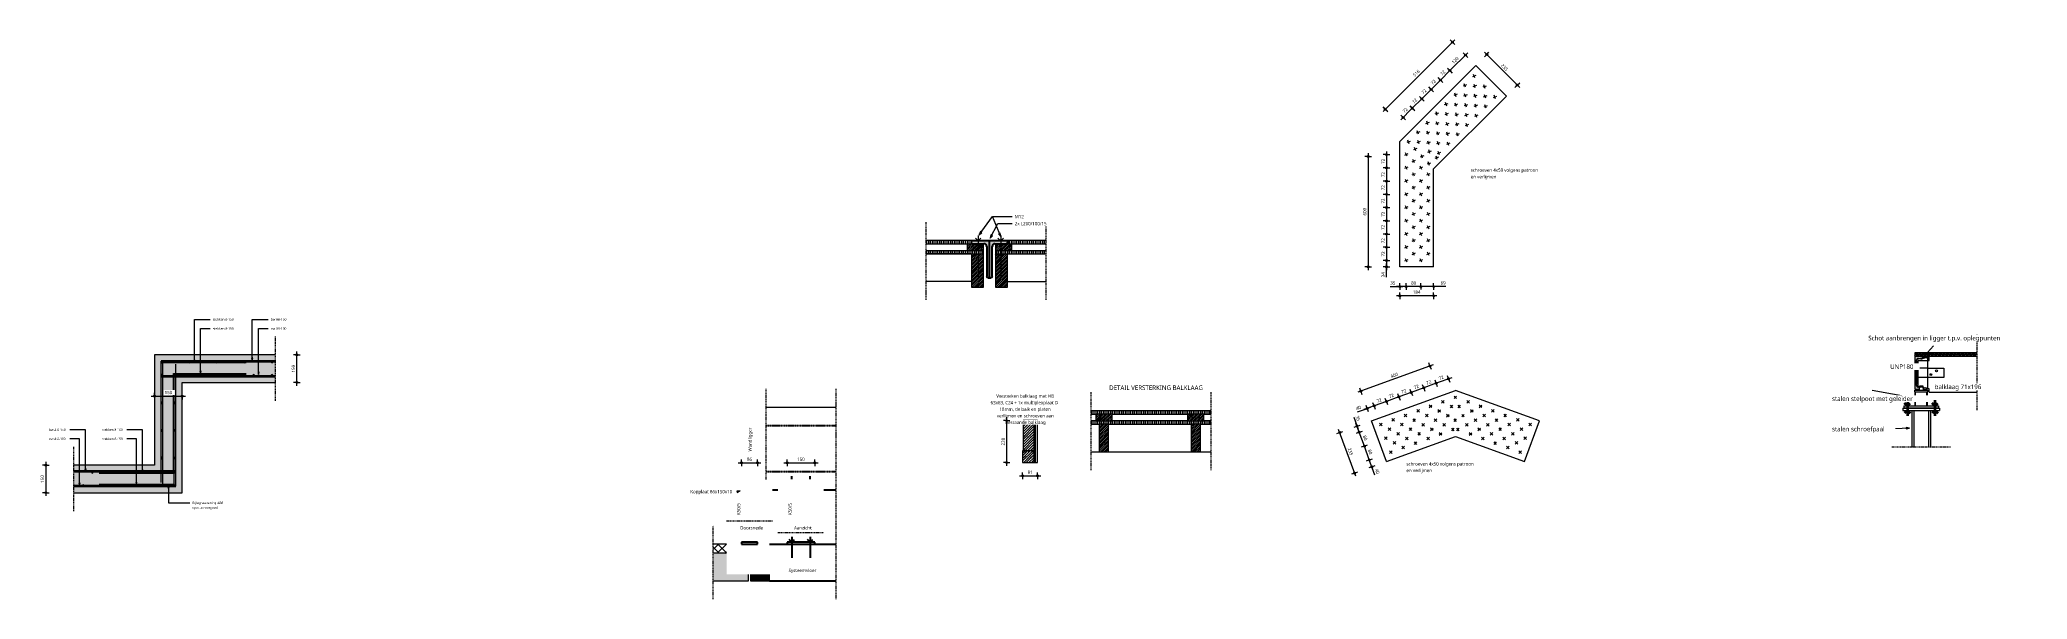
# Model space of a CAD drawing. Header units: millimetres. Extents: x -14163 to 55687, y -143 to 37302.
# Drawn here: x -637 to 10176, y 3817 to 6861 of the extents above; entities that cross this region are included whole.
import ezdxf

# ---------------------------------------------------------------- set-up
doc = ezdxf.new("R2010")
doc.units = ezdxf.units.MM
for name, pattern in [('Dash', [6.35, 3.175, -3.175]), ('MV_center', [15, 6, -3, 3, -3]), ('MV_hidden', [3.75, 2.5, -1.25]), ('MV_hidden_wand', [3, 1.5, -1.5])]:
    doc.linetypes.add(name, pattern=pattern)
for name, color, linetype, lineweight in [('A-ANNO-DIMS', 211, 'Continuous', 13), ('A-ANNO-DIMS-10', 211, 'Continuous', 13), ('A-DETL', 90, 'Continuous', 13), ('A-DETL-GENF', 92, 'Continuous', 18), ('A-DETL-GENF-HDLN', 1, 'Dash', 18), ('G-ANNO-TEXT', 231, 'Continuous', 13)]:
    doc.layers.add(name, color=color, linetype=linetype, lineweight=lineweight)
doc.styles.add('Segoe UI_2', font='segoeui.ttf', dxfattribs={"height": 18})
doc.styles.add('Segoe UI_3', font='segoeui.ttf', dxfattribs={"height": 25})
doc.styles.add('Segoe UI_4', font='segoeui.ttf', dxfattribs={"height": 13})
doc.dimstyles.new('1_8_mm', dxfattribs={"dimscale": 304.8, "dimtxt": 18.852551, "dimasz": 0.032808, "dimexe": 0.059055, "dimexo": 0.0625, "dimgap": 0.016404, "dimtad": 1, "dimdec": 0, "dimzin": 0, "dimdsep": 46, "dimtxsty": 'Segoe UI_2', "dimblk1": 'DOTBLANK', "dimblk2": 'DOTBLANK', "dimsah": 1, "dimcen": 0.09, "dimdle": 0.059055, "dimazin": 0, "dimtfac": 1, "dimtdec": 4, "dimtix": 1, "dimtmove": 0, "dimatfit": 3, "dimfxl": 0.059055, "dimfxlon": 1, "dimtvp": 1, "dimtfill": 1, "dimtolj": 1, "dimtzin": 0, "dimarcsym": 2})
doc.dimstyles.new('1_8_mm_1', dxfattribs={"dimscale": 304.8, "dimtxt": 18.852551, "dimasz": 0.032808, "dimexe": 0.059055, "dimexo": 0.0625, "dimgap": 0.016404, "dimtad": 1, "dimdec": 0, "dimzin": 0, "dimdsep": 46, "dimtxsty": 'Segoe UI_2', "dimblk1": 'DOTBLANK', "dimblk2": 'DOTBLANK', "dimsah": 1, "dimcen": 0.09, "dimdle": 0.059055, "dimazin": 0, "dimtfac": 1, "dimtdec": 4, "dimtix": 1, "dimtmove": 1, "dimatfit": 3, "dimfxl": 0.059055, "dimfxlon": 1, "dimtvp": 1, "dimtfill": 1, "dimtolj": 1, "dimtzin": 0, "dimarcsym": 2})
pattern_1 = [(90, (0, 0), (-10, 6e-16), [])]
pattern_2 = [(45, (0, 0), (-4.9497475, 4.9497475), [])]
pattern_3 = [(45, (0, 0), (-7.071068, 7.071068), [])]

msp = doc.modelspace()

# ---------------------------------------------------------------- texts
at = {"layer": 'G-ANNO-TEXT', "color": 7, "attachment_point": 1}
for s, insert, char_height, width, style in [('schroeven 4x50 volgens patroon', (7148.7, 6160.8), 18, 460.169, 'Segoe UI_2'), ('en verlijmen', (7148.7, 6125.1), 18, 173.966, 'Segoe UI_2'), ('38x89', (4430.3, 5734.7), 13, 61.73, 'Segoe UI_4'), ('38x89', (4584.3, 5734.7), 13, 61.73, 'Segoe UI_4'), ('stekken 8-150', (305.3, 5346.1), 13, 144.304, 'Segoe UI_4'), ('bw #8-150', (620.3, 5346.1), 13, 111.435, 'Segoe UI_4'), ('stekken 8-100', (305.3, 5296.1), 13, 144.304, 'Segoe UI_4'), ('ow #8-100', (620.3, 5296.1), 13, 111.435, 'Segoe UI_4'), ('38x89', (5129.7, 4808.1), 13, 61.73, 'Segoe UI_4'), ('38x89', (5629.7, 4808.1), 13, 61.73, 'Segoe UI_4'), ('ow # 8-100', (-585.7, 4696.1), 13, 117.848, 'Segoe UI_4'), ('bw # 8-150', (-585.7, 4746.1), 13, 117.848, 'Segoe UI_4'), ('stekken 8-100', (-297.6, 4746.1), 13, 144.304, 'Segoe UI_4'), ('stekken 8-150', (-297.6, 4696.1), 13, 144.304, 'Segoe UI_4'), ('63x63', (4721.5, 4594.5), 13, 61.73, 'Segoe UI_4'), ('schroeven 4x50 volgens patroon', (6798.6, 4562.5), 18, 460.169, 'Segoe UI_2'), ('en verlijmen', (6798.6, 4526.8), 18, 173.966, 'Segoe UI_2'), ('Bijleg wapening 4Ø8', (194.6, 4348.1), 13, 211.645, 'Segoe UI_4'), ('Kopplaat 86x150x10', (2902.9, 4411.7), 18, 287.806, 'Segoe UI_2'), ('t.p.v. achtergevel', (194.6, 4321.6), 13, 171.561, 'Segoe UI_4'), ('Doorsnede', (3174.3, 4214.9), 18, 155.527, 'Segoe UI_2'), ('Aanzicht', (3467.2, 4214.9), 18, 121.856, 'Segoe UI_2')]:
    msp.add_mtext(s, dxfattribs=dict(at, insert=insert, char_height=char_height, width=width, style=style))
at = {"layer": 'G-ANNO-TEXT', "color": 7, "insert": (4567.5, 4931.6), "char_height": 18, "width": 402.447, "attachment_point": 1, "style": 'Segoe UI_2', "bg_fill": 3, "box_fill_scale": 1.25, "bg_fill_color": 9, "bg_fill_true_color": 13158600, "bg_fill_transparency": 0}
msp.add_mtext('Versterken balklaag met HB ', dxfattribs=at)
at = {"layer": 'G-ANNO-TEXT', "color": 253, "attachment_point": 1}
for s, insert, char_height, width, style in [('60x165', (4719, 4707.2), 13, 74.557, 'Segoe UI_4'), ('Systeemvloer', (3437.5, 3983.2), 18, 187.595, 'Segoe UI_2')]:
    msp.add_mtext(s, dxfattribs=dict(at, insert=insert, char_height=char_height, width=width, style=style))
at = {"layer": 'G-ANNO-TEXT', "color": 253, "char_height": 13, "width": 74.557, "attachment_point": 1, "rotation": 90, "style": 'Segoe UI_4'}
for insert in [(5152.7, 4663.8), (5652.7, 4663.8)]:
    msp.add_mtext('50x150', dxfattribs=dict(at, insert=insert))
at = {"layer": 'G-ANNO-TEXT', "color": 7, "char_height": 18, "width": 84.177, "attachment_point": 1, "rotation": 90, "style": 'Segoe UI_2'}
for insert in [(3156.6, 4275.4), (3436.6, 4275.4)]:
    msp.add_mtext('K50/5', dxfattribs=dict(at, insert=insert))

# ---------------------------------------------------------------- blocks, each defined once
blk = doc.blocks.new('NLRS_00_DI_maskeer - Type 1-4234825-Details Constructie')
at = {"layer": 'A-DETL-GENF', "linetype": 'MV_center'}
blk.add_line((250, 0), (-100, 0), dxfattribs=at)
blk = doc.blocks.new('DIMBLOCK53-Details Constructie')
at = {"layer": 'A-ANNO-DIMS-10'}
for p, q in [((-604, 4547), (-622, 4547)), ((-604, 4565), (-604, 4379)), ((-604, 4547), (-586, 4547)), ((-604, 4397), (-622, 4397)), ((-604, 4397), (-586, 4397))]:
    blk.add_line(p, q, dxfattribs=at)
for centre in [(-604, 4547), (-604, 4397)]:
    blk.add_circle(centre, 5, dxfattribs=at)
at = {"layer": 'A-ANNO-DIMS-10', "color": 0, "insert": (-632, 4451), "char_height": 18, "width": 49.36, "attachment_point": 1, "rotation": 90, "line_spacing_factor": 1.142579, "style": 'Segoe UI_2', "bg_fill": 3, "box_fill_scale": 1.25, "bg_fill_color": 9, "bg_fill_true_color": 13158600, "bg_fill_transparency": 0}
blk.add_mtext('150', dxfattribs=at)
blk = doc.blocks.new('_DotBlank')
at = {"color": 0, "linetype": 'ByBlock', "lineweight": -2}
blk.add_line((-0.5, 0), (-1, 0), dxfattribs=at)
blk.add_circle((0, 0), 0.5, dxfattribs=at)
blk = doc.blocks.new('DIMBLOCK54-Details Constructie')
at = {"layer": 'A-ANNO-DIMS-10'}
for p, q in [((-30, 4922), (156, 4922)), ((-12, 4922), (-12, 4940)), ((-12, 4922), (-12, 4904)), ((138, 4922), (138, 4940)), ((138, 4922), (138, 4904))]:
    blk.add_line(p, q, dxfattribs=at)
for centre in [(-12, 4922), (138, 4922)]:
    blk.add_circle(centre, 5, dxfattribs=at)
at = {"layer": 'A-ANNO-DIMS-10', "color": 0, "insert": (43, 4951), "char_height": 18, "width": 49.36, "attachment_point": 1, "line_spacing_factor": 1.142579, "style": 'Segoe UI_2', "bg_fill": 3, "box_fill_scale": 1.25, "bg_fill_color": 9, "bg_fill_true_color": 13158600, "bg_fill_transparency": 0}
blk.add_mtext('150', dxfattribs=at)
blk = doc.blocks.new('DIMBLOCK55-Details Constructie')
at = {"layer": 'A-ANNO-DIMS-10'}
for p, q in [((762, 5147), (744, 5147)), ((762, 4979), (762, 5165)), ((762, 5147), (780, 5147)), ((762, 4997), (744, 4997)), ((762, 4997), (780, 4997))]:
    blk.add_line(p, q, dxfattribs=at)
for centre in [(762, 5147), (762, 4997)]:
    blk.add_circle(centre, 5, dxfattribs=at)
at = {"layer": 'A-ANNO-DIMS-10', "color": 0, "insert": (734, 5051), "char_height": 18, "width": 49.36, "attachment_point": 1, "rotation": 90, "line_spacing_factor": 1.142579, "style": 'Segoe UI_2', "bg_fill": 3, "box_fill_scale": 1.25, "bg_fill_color": 9, "bg_fill_true_color": 13158600, "bg_fill_transparency": 0}
blk.add_mtext('150', dxfattribs=at)
blk = doc.blocks.new('NLRS_00_DI_maskeer - Type 1-4234633-Details Constructie')
at = {"layer": 'A-DETL-GENF', "linetype": 'MV_center'}
blk.add_line((57, 0), (550, 0), dxfattribs=at)
blk = doc.blocks.new('NLRS_00_DI_maskeer - Type 1-4234835-Details Constructie')
at = {"layer": 'A-DETL-GENF', "linetype": 'MV_center'}
blk.add_line((-100, 0), (150, 0), dxfattribs=at)
blk = doc.blocks.new('NLRS_00_DI_maskeer - Type 1-4234833-Details Constructie')
at = {"layer": 'A-DETL-GENF', "linetype": 'MV_center'}
blk.add_line((150, 0), (-100, 0), dxfattribs=at)
blk = doc.blocks.new('NLRS_00_DI_maskeer - Type 1-4234382-Details Constructie')
at = {"layer": 'A-DETL-GENF', "linetype": 'MV_center'}
blk.add_line((300, 0), (-100, 0), dxfattribs=at)
blk = doc.blocks.new('NLRS_00_DI_maskeer - Type 1-4234834-Details Constructie')
at = {"layer": 'A-DETL-GENF', "linetype": 'MV_center'}
blk.add_line((1045, 0), (-100, 0), dxfattribs=at)
blk = doc.blocks.new('NLRS_00_DI_maskeer - Type 1-4234383-Details Constructie')
at = {"layer": 'A-DETL-GENF', "linetype": 'MV_center'}
blk.add_line((324, 0), (-100, 0), dxfattribs=at)
blk = doc.blocks.new('NLRS_00_DI_maskeer - Type 1-4234384-Details Constructie')
at = {"layer": 'A-DETL-GENF', "linetype": 'MV_center'}
blk.add_line((-100, 0), (324, 0), dxfattribs=at)
blk = doc.blocks.new('28 L_profiel - L200x100x10-V84-Details Constructie')
at = {"layer": 'A-DETL-GENF', "linetype": 'Dash'}
blk.add_hatch(color=256, dxfattribs=at).paths.add_polyline_path([(-8, 200), (-9, 200), (-11, 199), (-13, 198), (-14, 196), (-15, 194), (-15, 192), (-15, 30), (-16, 26), (-17, 22), (-19, 19), (-23, 17), (-26, 16), (-30, 15), (-93, 15), (-94, 15), (-96, 14), (-98, 13), (-99, 11), (-100, 9), (-100, 7), (-100, 0), (0, 0), (0, 200)])
at = {"layer": 'A-DETL-GENF', "lineweight": 25}
for p, q in [((-15, 192), (-15, 30)), ((0, 200), (-8, 200)), ((-100, 7), (-100, 0)), ((-100, 0), (0, 0)), ((-30, 15), (-93, 15))]:
    blk.add_line(p, q, dxfattribs=at)
for centre, radius, start, end in [((-8, 192), 7.5, 90, 180), ((-93, 7), 7.5, 90, 180), ((-30, 30), 15, 270, 360)]:
    blk.add_arc(centre, radius, start, end, dxfattribs=at)
at = {"layer": 'A-DETL-GENF-HDLN'}
for p, q in [((-15, 30), (-15, 192)), ((0, 200), (-8, 200)), ((-100, 0), (-100, 7)), ((-93, 15), (-30, 15)), ((0, 0), (-100, 0))]:
    blk.add_line(p, q, dxfattribs=at)
for centre, radius, start, end in [((-8, 192), 7.5, 90, 180), ((-93, 7), 7.5, 90, 180), ((-30, 30), 15, 270, 0)]:
    blk.add_arc(centre, radius, start, end, dxfattribs=at)
blk = doc.blocks.new('28 L_profiel - L200x100x10-4434856-Details Constructie')
at = {"layer": 'A-DETL-GENF', "linetype": 'Dash'}
blk.add_hatch(color=256, dxfattribs=at).paths.add_polyline_path([(-8, -200), (0, -200), (0, 0), (-100, 0), (-100, -8), (-100, -9), (-99, -11), (-98, -13), (-96, -14), (-94, -15), (-93, -15), (-30, -15), (-26, -16), (-23, -17), (-19, -19), (-17, -23), (-16, -26), (-15, -30), (-15, -192), (-15, -194), (-14, -196), (-13, -198), (-11, -199), (-9, -200)])
at = {"layer": 'A-DETL-GENF', "lineweight": 25}
for p, q in [((0, 0), (-100, 0)), ((-100, 0), (-100, -8)), ((0, -200), (0, 0)), ((-93, -15), (-30, -15)), ((-15, -30), (-15, -192)), ((-8, -200), (0, -200))]:
    blk.add_line(p, q, dxfattribs=at)
for centre, radius, start, end in [((-93, -8), 7.5, 180, 270), ((-30, -30), 15, 360, 90), ((-8, -192), 7.5, 180, 270)]:
    blk.add_arc(centre, radius, start, end, dxfattribs=at)
at = {"layer": 'A-DETL-GENF-HDLN'}
for p, q in [((0, 0), (-100, 0)), ((-100, 0), (-100, -8)), ((0, -200), (0, 0)), ((-93, -15), (-30, -15)), ((-15, -30), (-15, -192)), ((0, -200), (-8, -200))]:
    blk.add_line(p, q, dxfattribs=at)
for centre, radius, start, end in [((-93, -8), 7.5, 180, 270), ((-30, -30), 15, 360, 90), ((-8, -192), 7.5, 180, 270)]:
    blk.add_arc(centre, radius, start, end, dxfattribs=at)
blk = doc.blocks.new('DIMBLOCK31-Details Constructie')
at = {"layer": 'A-ANNO-DIMS-10'}
for p, q in [((6961, 4992), (6955, 5009)), ((7045, 5022), (6961, 4992)), ((6961, 4992), (6967, 4975)), ((7028, 5016), (7022, 5033)), ((7028, 5016), (7035, 4999))]:
    blk.add_line(p, q, dxfattribs=at)
for centre in [(6961, 4992), (7028, 5016)]:
    blk.add_circle(centre, 5, dxfattribs=at)
at = {"layer": 'A-ANNO-DIMS-10', "color": 0, "insert": (6972, 5026), "char_height": 18, "width": 32.91, "attachment_point": 1, "rotation": 20, "line_spacing_factor": 1.142579, "style": 'Segoe UI_2', "bg_fill": 3, "box_fill_scale": 1.25, "bg_fill_color": 9, "bg_fill_true_color": 13158600, "bg_fill_transparency": 0}
blk.add_mtext('72', dxfattribs=at)
blk = doc.blocks.new('DIMBLOCK32-Details Constructie')
at = {"layer": 'A-ANNO-DIMS-10'}
for p, q in [((6893, 4967), (6887, 4984)), ((6961, 4992), (6893, 4967)), ((6961, 4992), (6955, 5009)), ((6961, 4992), (6967, 4975)), ((6893, 4967), (6899, 4950))]:
    blk.add_line(p, q, dxfattribs=at)
for centre in [(6961, 4992), (6893, 4967)]:
    blk.add_circle(centre, 5, dxfattribs=at)
at = {"layer": 'A-ANNO-DIMS-10', "color": 0, "insert": (6904, 5001), "char_height": 18, "width": 32.91, "attachment_point": 1, "rotation": 20, "line_spacing_factor": 1.142579, "style": 'Segoe UI_2', "bg_fill": 3, "box_fill_scale": 1.25, "bg_fill_color": 9, "bg_fill_true_color": 13158600, "bg_fill_transparency": 0}
blk.add_mtext('72', dxfattribs=at)
blk = doc.blocks.new('DIMBLOCK33-Details Constructie')
at = {"layer": 'A-ANNO-DIMS-10'}
for p, q in [((6893, 4967), (6887, 4984)), ((6825, 4942), (6819, 4959)), ((6893, 4967), (6825, 4942)), ((6825, 4942), (6832, 4926)), ((6893, 4967), (6899, 4950))]:
    blk.add_line(p, q, dxfattribs=at)
for centre in [(6825, 4942), (6893, 4967)]:
    blk.add_circle(centre, 5, dxfattribs=at)
at = {"layer": 'A-ANNO-DIMS-10', "color": 0, "insert": (6837, 4977), "char_height": 18, "width": 32.91, "attachment_point": 1, "rotation": 20, "line_spacing_factor": 1.142579, "style": 'Segoe UI_2', "bg_fill": 3, "box_fill_scale": 1.25, "bg_fill_color": 9, "bg_fill_true_color": 13158600, "bg_fill_transparency": 0}
blk.add_mtext('72', dxfattribs=at)
blk = doc.blocks.new('DIMBLOCK34-Details Constructie')
at = {"layer": 'A-ANNO-DIMS-10'}
for p, q in [((6758, 4918), (6752, 4935)), ((6825, 4942), (6758, 4918)), ((6758, 4918), (6764, 4901)), ((6825, 4942), (6819, 4959)), ((6825, 4942), (6832, 4926))]:
    blk.add_line(p, q, dxfattribs=at)
for centre in [(6758, 4918), (6825, 4942)]:
    blk.add_circle(centre, 5, dxfattribs=at)
at = {"layer": 'A-ANNO-DIMS-10', "color": 0, "insert": (6769, 4952), "char_height": 18, "width": 32.91, "attachment_point": 1, "rotation": 20, "line_spacing_factor": 1.142579, "style": 'Segoe UI_2', "bg_fill": 3, "box_fill_scale": 1.25, "bg_fill_color": 9, "bg_fill_true_color": 13158600, "bg_fill_transparency": 0}
blk.add_mtext('72', dxfattribs=at)
blk = doc.blocks.new('DIMBLOCK35-Details Constructie')
at = {"layer": 'A-ANNO-DIMS-10'}
for p, q in [((6690, 4893), (6684, 4910)), ((6758, 4918), (6690, 4893)), ((6690, 4893), (6696, 4876)), ((6758, 4918), (6752, 4935)), ((6758, 4918), (6764, 4901))]:
    blk.add_line(p, q, dxfattribs=at)
for centre in [(6690, 4893), (6758, 4918)]:
    blk.add_circle(centre, 5, dxfattribs=at)
at = {"layer": 'A-ANNO-DIMS-10', "color": 0, "insert": (6701, 4928), "char_height": 18, "width": 32.91, "attachment_point": 1, "rotation": 20, "line_spacing_factor": 1.142579, "style": 'Segoe UI_2', "bg_fill": 3, "box_fill_scale": 1.25, "bg_fill_color": 9, "bg_fill_true_color": 13158600, "bg_fill_transparency": 0}
blk.add_mtext('72', dxfattribs=at)
blk = doc.blocks.new('DIMBLOCK36-Details Constructie')
at = {"layer": 'A-ANNO-DIMS-10'}
for p, q in [((6623, 4869), (6616, 4885)), ((6690, 4893), (6623, 4869)), ((6623, 4869), (6629, 4852)), ((6690, 4893), (6684, 4910)), ((6690, 4893), (6696, 4876))]:
    blk.add_line(p, q, dxfattribs=at)
for centre in [(6623, 4869), (6690, 4893)]:
    blk.add_circle(centre, 5, dxfattribs=at)
at = {"layer": 'A-ANNO-DIMS-10', "color": 0, "insert": (6634, 4903), "char_height": 18, "width": 32.91, "attachment_point": 1, "rotation": 20, "line_spacing_factor": 1.142579, "style": 'Segoe UI_2', "bg_fill": 3, "box_fill_scale": 1.25, "bg_fill_color": 9, "bg_fill_true_color": 13158600, "bg_fill_transparency": 0}
blk.add_mtext('72', dxfattribs=at)
blk = doc.blocks.new('DIMBLOCK37-Details Constructie')
at = {"layer": 'A-ANNO-DIMS-10'}
for p, q in [((6623, 4869), (6568, 4849)), ((6585, 4855), (6579, 4872)), ((6623, 4869), (6616, 4885)), ((6623, 4869), (6629, 4852)), ((6532, 4836), (6577, 4852)), ((6577, 4852), (6604, 4862)), ((6585, 4855), (6591, 4838))]:
    blk.add_line(p, q, dxfattribs=at)
for centre in [(6623, 4869), (6585, 4855)]:
    blk.add_circle(centre, 5, dxfattribs=at)
at = {"layer": 'A-ANNO-DIMS-10', "color": 0, "insert": (6522, 4862), "char_height": 18, "width": 32.91, "attachment_point": 1, "rotation": 20, "line_spacing_factor": 1.142579, "style": 'Segoe UI_2', "bg_fill": 3, "box_fill_scale": 1.25, "bg_fill_color": 9, "bg_fill_true_color": 13158600, "bg_fill_transparency": 0}
blk.add_mtext('40', dxfattribs=at)
blk = doc.blocks.new('DIMBLOCK38-Details Constructie')
at = {"layer": 'A-ANNO-DIMS-10'}
for p, q in [((6944, 5092), (6534, 4943)), ((6927, 5086), (6920, 5103)), ((6927, 5086), (6933, 5069)), ((6551, 4949), (6545, 4966)), ((6551, 4949), (6557, 4932))]:
    blk.add_line(p, q, dxfattribs=at)
for centre in [(6927, 5086), (6551, 4949)]:
    blk.add_circle(centre, 5, dxfattribs=at)
at = {"layer": 'A-ANNO-DIMS-10', "color": 0, "insert": (6710, 5037), "char_height": 18, "width": 49.36, "attachment_point": 1, "rotation": 20, "line_spacing_factor": 1.142579, "style": 'Segoe UI_2', "bg_fill": 3, "box_fill_scale": 1.25, "bg_fill_color": 9, "bg_fill_true_color": 13158600, "bg_fill_transparency": 0}
blk.add_mtext('400', dxfattribs=at)
blk = doc.blocks.new('DIMBLOCK39-Details Constructie')
at = {"layer": 'A-ANNO-DIMS-10'}
for p, q in [((6597, 4575), (6580, 4569)), ((6597, 4575), (6614, 4581)), ((6617, 4521), (6597, 4575)), ((6611, 4538), (6604, 4556)), ((6611, 4538), (6628, 4544)), ((6611, 4538), (6594, 4532)), ((6627, 4493), (6611, 4538))]:
    blk.add_line(p, q, dxfattribs=at)
for centre in [(6597, 4575), (6611, 4538)]:
    blk.add_circle(centre, 5, dxfattribs=at)
at = {"layer": 'A-ANNO-DIMS-10', "color": 0, "insert": (6644, 4529), "char_height": 18, "width": 32.91, "attachment_point": 1, "rotation": 290, "line_spacing_factor": 1.142579, "style": 'Segoe UI_2', "bg_fill": 3, "box_fill_scale": 1.25, "bg_fill_color": 9, "bg_fill_true_color": 13158600, "bg_fill_transparency": 0}
blk.add_mtext('40', dxfattribs=at)
blk = doc.blocks.new('DIMBLOCK40-Details Constructie')
at = {"layer": 'A-ANNO-DIMS-10'}
for p, q in [((6570, 4650), (6553, 4644)), ((6570, 4650), (6587, 4657)), ((6597, 4575), (6570, 4650)), ((6597, 4575), (6580, 4569)), ((6597, 4575), (6614, 4581))]:
    blk.add_line(p, q, dxfattribs=at)
for centre in [(6570, 4650), (6597, 4575)]:
    blk.add_circle(centre, 5, dxfattribs=at)
at = {"layer": 'A-ANNO-DIMS-10', "color": 0, "insert": (6605, 4635), "char_height": 18, "width": 32.91, "attachment_point": 1, "rotation": 290, "line_spacing_factor": 1.142579, "style": 'Segoe UI_2', "bg_fill": 3, "box_fill_scale": 1.25, "bg_fill_color": 9, "bg_fill_true_color": 13158600, "bg_fill_transparency": 0}
blk.add_mtext('80', dxfattribs=at)
blk = doc.blocks.new('DIMBLOCK41-Details Constructie')
at = {"layer": 'A-ANNO-DIMS-10'}
for p, q in [((6542, 4726), (6525, 4719)), ((6542, 4726), (6559, 4732)), ((6570, 4650), (6542, 4726)), ((6570, 4650), (6553, 4644)), ((6570, 4650), (6587, 4657))]:
    blk.add_line(p, q, dxfattribs=at)
for centre in [(6542, 4726), (6570, 4650)]:
    blk.add_circle(centre, 5, dxfattribs=at)
at = {"layer": 'A-ANNO-DIMS-10', "color": 0, "insert": (6578, 4711), "char_height": 18, "width": 32.91, "attachment_point": 1, "rotation": 290, "line_spacing_factor": 1.142579, "style": 'Segoe UI_2', "bg_fill": 3, "box_fill_scale": 1.25, "bg_fill_color": 9, "bg_fill_true_color": 13158600, "bg_fill_transparency": 0}
blk.add_mtext('80', dxfattribs=at)
blk = doc.blocks.new('DIMBLOCK42-Details Constructie')
at = {"layer": 'A-ANNO-DIMS-10'}
for p, q in [((6513, 4807), (6529, 4763)), ((6530, 4759), (6513, 4752)), ((6542, 4726), (6524, 4775)), ((6529, 4763), (6536, 4742)), ((6530, 4759), (6547, 4765)), ((6542, 4726), (6525, 4719)), ((6542, 4726), (6559, 4732))]:
    blk.add_line(p, q, dxfattribs=at)
for centre in [(6530, 4759), (6542, 4726)]:
    blk.add_circle(centre, 5, dxfattribs=at)
at = {"layer": 'A-ANNO-DIMS-10', "color": 0, "insert": (6539, 4817), "char_height": 18, "width": 32.91, "attachment_point": 1, "rotation": 290, "line_spacing_factor": 1.142579, "style": 'Segoe UI_2', "bg_fill": 3, "box_fill_scale": 1.25, "bg_fill_color": 9, "bg_fill_true_color": 13158600, "bg_fill_transparency": 0}
blk.add_mtext('35', dxfattribs=at)
blk = doc.blocks.new('DIMBLOCK43-Details Constructie')
at = {"layer": 'A-ANNO-DIMS-10'}
for p, q in [((6436, 4724), (6419, 4718)), ((6523, 4487), (6430, 4741)), ((6436, 4724), (6453, 4730)), ((6517, 4503), (6500, 4497)), ((6517, 4503), (6534, 4510))]:
    blk.add_line(p, q, dxfattribs=at)
for centre in [(6436, 4724), (6517, 4503)]:
    blk.add_circle(centre, 5, dxfattribs=at)
at = {"layer": 'A-ANNO-DIMS-10', "color": 0, "insert": (6496, 4643), "char_height": 18, "width": 49.36, "attachment_point": 1, "rotation": 290, "line_spacing_factor": 1.142579, "style": 'Segoe UI_2', "bg_fill": 3, "box_fill_scale": 1.25, "bg_fill_color": 9, "bg_fill_true_color": 13158600, "bg_fill_transparency": 0}
blk.add_mtext('235', dxfattribs=at)
blk = doc.blocks.new('DIMBLOCK76-Details Constructie')
at = {"layer": 'A-ANNO-DIMS-10'}
for p, q in [((6691, 6236), (6673, 6236)), ((6691, 6164), (6673, 6164)), ((6691, 6254), (6691, 6164)), ((6691, 6236), (6709, 6236)), ((6691, 6164), (6709, 6164))]:
    blk.add_line(p, q, dxfattribs=at)
for centre in [(6691, 6236), (6691, 6164)]:
    blk.add_circle(centre, 5, dxfattribs=at)
at = {"layer": 'A-ANNO-DIMS-10', "color": 0, "insert": (6663, 6186), "char_height": 18, "width": 32.91, "attachment_point": 1, "rotation": 90, "line_spacing_factor": 1.142579, "style": 'Segoe UI_2', "bg_fill": 3, "box_fill_scale": 1.25, "bg_fill_color": 9, "bg_fill_true_color": 13158600, "bg_fill_transparency": 0}
blk.add_mtext('72', dxfattribs=at)
blk = doc.blocks.new('DIMBLOCK77-Details Constructie')
at = {"layer": 'A-ANNO-DIMS-10'}
for p, q in [((6691, 6164), (6673, 6164)), ((6691, 6164), (6691, 6092)), ((6691, 6164), (6709, 6164)), ((6691, 6092), (6673, 6092)), ((6691, 6092), (6709, 6092))]:
    blk.add_line(p, q, dxfattribs=at)
for centre in [(6691, 6164), (6691, 6092)]:
    blk.add_circle(centre, 5, dxfattribs=at)
at = {"layer": 'A-ANNO-DIMS-10', "color": 0, "insert": (6663, 6114), "char_height": 18, "width": 32.91, "attachment_point": 1, "rotation": 90, "line_spacing_factor": 1.142579, "style": 'Segoe UI_2', "bg_fill": 3, "box_fill_scale": 1.25, "bg_fill_color": 9, "bg_fill_true_color": 13158600, "bg_fill_transparency": 0}
blk.add_mtext('72', dxfattribs=at)
blk = doc.blocks.new('DIMBLOCK78-Details Constructie')
at = {"layer": 'A-ANNO-DIMS-10'}
for p, q in [((6691, 6092), (6673, 6092)), ((6691, 6092), (6691, 6020)), ((6691, 6092), (6709, 6092)), ((6691, 6020), (6673, 6020)), ((6691, 6020), (6709, 6020))]:
    blk.add_line(p, q, dxfattribs=at)
for centre in [(6691, 6092), (6691, 6020)]:
    blk.add_circle(centre, 5, dxfattribs=at)
at = {"layer": 'A-ANNO-DIMS-10', "color": 0, "insert": (6663, 6042), "char_height": 18, "width": 32.91, "attachment_point": 1, "rotation": 90, "line_spacing_factor": 1.142579, "style": 'Segoe UI_2', "bg_fill": 3, "box_fill_scale": 1.25, "bg_fill_color": 9, "bg_fill_true_color": 13158600, "bg_fill_transparency": 0}
blk.add_mtext('72', dxfattribs=at)
blk = doc.blocks.new('DIMBLOCK79-Details Constructie')
at = {"layer": 'A-ANNO-DIMS-10'}
for p, q in [((6691, 6020), (6673, 6020)), ((6691, 5948), (6673, 5948)), ((6691, 6020), (6691, 5948)), ((6691, 6020), (6709, 6020)), ((6691, 5948), (6709, 5948))]:
    blk.add_line(p, q, dxfattribs=at)
for centre in [(6691, 6020), (6691, 5948)]:
    blk.add_circle(centre, 5, dxfattribs=at)
at = {"layer": 'A-ANNO-DIMS-10', "color": 0, "insert": (6663, 5970), "char_height": 18, "width": 32.91, "attachment_point": 1, "rotation": 90, "line_spacing_factor": 1.142579, "style": 'Segoe UI_2', "bg_fill": 3, "box_fill_scale": 1.25, "bg_fill_color": 9, "bg_fill_true_color": 13158600, "bg_fill_transparency": 0}
blk.add_mtext('72', dxfattribs=at)
blk = doc.blocks.new('DIMBLOCK80-Details Constructie')
at = {"layer": 'A-ANNO-DIMS-10'}
for p, q in [((6691, 5948), (6673, 5948)), ((6691, 5948), (6691, 5876)), ((6691, 5948), (6709, 5948)), ((6691, 5876), (6673, 5876)), ((6691, 5876), (6709, 5876))]:
    blk.add_line(p, q, dxfattribs=at)
for centre in [(6691, 5948), (6691, 5876)]:
    blk.add_circle(centre, 5, dxfattribs=at)
at = {"layer": 'A-ANNO-DIMS-10', "color": 0, "insert": (6663, 5898), "char_height": 18, "width": 32.91, "attachment_point": 1, "rotation": 90, "line_spacing_factor": 1.142579, "style": 'Segoe UI_2', "bg_fill": 3, "box_fill_scale": 1.25, "bg_fill_color": 9, "bg_fill_true_color": 13158600, "bg_fill_transparency": 0}
blk.add_mtext('72', dxfattribs=at)
blk = doc.blocks.new('DIMBLOCK81-Details Constructie')
at = {"layer": 'A-ANNO-DIMS-10'}
for p, q in [((6691, 5876), (6673, 5876)), ((6691, 5876), (6691, 5804)), ((6691, 5876), (6709, 5876)), ((6691, 5804), (6673, 5804)), ((6691, 5804), (6709, 5804))]:
    blk.add_line(p, q, dxfattribs=at)
for centre in [(6691, 5876), (6691, 5804)]:
    blk.add_circle(centre, 5, dxfattribs=at)
at = {"layer": 'A-ANNO-DIMS-10', "color": 0, "insert": (6663, 5826), "char_height": 18, "width": 32.91, "attachment_point": 1, "rotation": 90, "line_spacing_factor": 1.142579, "style": 'Segoe UI_2', "bg_fill": 3, "box_fill_scale": 1.25, "bg_fill_color": 9, "bg_fill_true_color": 13158600, "bg_fill_transparency": 0}
blk.add_mtext('72', dxfattribs=at)
blk = doc.blocks.new('DIMBLOCK82-Details Constructie')
at = {"layer": 'A-ANNO-DIMS-10'}
for p, q in [((6691, 5804), (6673, 5804)), ((6691, 5732), (6673, 5732)), ((6691, 5804), (6691, 5732)), ((6691, 5804), (6709, 5804)), ((6691, 5732), (6709, 5732))]:
    blk.add_line(p, q, dxfattribs=at)
for centre in [(6691, 5804), (6691, 5732)]:
    blk.add_circle(centre, 5, dxfattribs=at)
at = {"layer": 'A-ANNO-DIMS-10', "color": 0, "insert": (6663, 5754), "char_height": 18, "width": 32.91, "attachment_point": 1, "rotation": 90, "line_spacing_factor": 1.142579, "style": 'Segoe UI_2', "bg_fill": 3, "box_fill_scale": 1.25, "bg_fill_color": 9, "bg_fill_true_color": 13158600, "bg_fill_transparency": 0}
blk.add_mtext('72', dxfattribs=at)
blk = doc.blocks.new('DIMBLOCK83-Details Constructie')
at = {"layer": 'A-ANNO-DIMS-10'}
for p, q in [((6691, 5732), (6673, 5732)), ((6691, 5732), (6691, 5660)), ((6691, 5732), (6709, 5732)), ((6691, 5660), (6673, 5660)), ((6691, 5660), (6709, 5660))]:
    blk.add_line(p, q, dxfattribs=at)
for centre in [(6691, 5732), (6691, 5660)]:
    blk.add_circle(centre, 5, dxfattribs=at)
at = {"layer": 'A-ANNO-DIMS-10', "color": 0, "insert": (6663, 5682), "char_height": 18, "width": 32.91, "attachment_point": 1, "rotation": 90, "line_spacing_factor": 1.142579, "style": 'Segoe UI_2', "bg_fill": 3, "box_fill_scale": 1.25, "bg_fill_color": 9, "bg_fill_true_color": 13158600, "bg_fill_transparency": 0}
blk.add_mtext('72', dxfattribs=at)
blk = doc.blocks.new('DIMBLOCK84-Details Constructie')
at = {"layer": 'A-ANNO-DIMS-10'}
for p, q in [((6691, 5660), (6673, 5660)), ((6691, 5626), (6673, 5626)), ((6691, 5660), (6691, 5608)), ((6691, 5660), (6709, 5660)), ((6691, 5617), (6691, 5643)), ((6691, 5626), (6709, 5626)), ((6691, 5569), (6691, 5617))]:
    blk.add_line(p, q, dxfattribs=at)
for centre in [(6691, 5660), (6691, 5626)]:
    blk.add_circle(centre, 5, dxfattribs=at)
at = {"layer": 'A-ANNO-DIMS-10', "color": 0, "insert": (6663, 5569), "char_height": 18, "width": 32.91, "attachment_point": 1, "rotation": 90, "line_spacing_factor": 1.142579, "style": 'Segoe UI_2', "bg_fill": 3, "box_fill_scale": 1.25, "bg_fill_color": 9, "bg_fill_true_color": 13158600, "bg_fill_transparency": 0}
blk.add_mtext('34', dxfattribs=at)
blk = doc.blocks.new('DIMBLOCK85-Details Constructie')
at = {"layer": 'A-ANNO-DIMS-10'}
for p, q in [((6878, 5518), (6878, 5536)), ((6965, 5518), (6878, 5518)), ((6878, 5518), (6878, 5500)), ((6965, 5518), (6912, 5518)), ((6947, 5518), (6947, 5536)), ((6947, 5518), (6947, 5500)), ((7013, 5518), (6965, 5518))]:
    blk.add_line(p, q, dxfattribs=at)
for centre in [(6878, 5518), (6947, 5518)]:
    blk.add_circle(centre, 5, dxfattribs=at)
at = {"layer": 'A-ANNO-DIMS-10', "color": 0, "insert": (6985, 5547), "char_height": 18, "width": 32.91, "attachment_point": 1, "line_spacing_factor": 1.142579, "style": 'Segoe UI_2', "bg_fill": 3, "box_fill_scale": 1.25, "bg_fill_color": 9, "bg_fill_true_color": 13158600, "bg_fill_transparency": 0}
blk.add_mtext('69', dxfattribs=at)
blk = doc.blocks.new('DIMBLOCK86-Details Constructie')
at = {"layer": 'A-ANNO-DIMS-10'}
for p, q in [((6798, 5518), (6798, 5536)), ((6878, 5518), (6798, 5518)), ((6798, 5518), (6798, 5500)), ((6878, 5518), (6878, 5536)), ((6878, 5518), (6878, 5500))]:
    blk.add_line(p, q, dxfattribs=at)
for centre in [(6798, 5518), (6878, 5518)]:
    blk.add_circle(centre, 5, dxfattribs=at)
at = {"layer": 'A-ANNO-DIMS-10', "color": 0, "insert": (6824, 5547), "char_height": 18, "width": 32.91, "attachment_point": 1, "line_spacing_factor": 1.142579, "style": 'Segoe UI_2', "bg_fill": 3, "box_fill_scale": 1.25, "bg_fill_color": 9, "bg_fill_true_color": 13158600, "bg_fill_transparency": 0}
blk.add_mtext('80', dxfattribs=at)
blk = doc.blocks.new('DIMBLOCK87-Details Constructie')
at = {"layer": 'A-ANNO-DIMS-10'}
for p, q in [((6711, 5518), (6759, 5518)), ((6798, 5518), (6745, 5518)), ((6759, 5518), (6780, 5518)), ((6763, 5518), (6763, 5536)), ((6763, 5518), (6763, 5500)), ((6798, 5518), (6798, 5536)), ((6798, 5518), (6798, 5500))]:
    blk.add_line(p, q, dxfattribs=at)
for centre in [(6763, 5518), (6798, 5518)]:
    blk.add_circle(centre, 5, dxfattribs=at)
at = {"layer": 'A-ANNO-DIMS-10', "color": 0, "insert": (6711, 5547), "char_height": 18, "width": 32.91, "attachment_point": 1, "line_spacing_factor": 1.142579, "style": 'Segoe UI_2', "bg_fill": 3, "box_fill_scale": 1.25, "bg_fill_color": 9, "bg_fill_true_color": 13158600, "bg_fill_transparency": 0}
blk.add_mtext('35', dxfattribs=at)
blk = doc.blocks.new('DIMBLOCK88-Details Constructie')
at = {"layer": 'A-ANNO-DIMS-10'}
for p, q in [((6965, 5468), (6745, 5468)), ((6763, 5468), (6763, 5486)), ((6763, 5468), (6763, 5450)), ((6947, 5468), (6947, 5486)), ((6947, 5468), (6947, 5450))]:
    blk.add_line(p, q, dxfattribs=at)
for centre in [(6763, 5468), (6947, 5468)]:
    blk.add_circle(centre, 5, dxfattribs=at)
at = {"layer": 'A-ANNO-DIMS-10', "color": 0, "insert": (6834, 5497), "char_height": 18, "width": 49.36, "attachment_point": 1, "line_spacing_factor": 1.142579, "style": 'Segoe UI_2', "bg_fill": 3, "box_fill_scale": 1.25, "bg_fill_color": 9, "bg_fill_true_color": 13158600, "bg_fill_transparency": 0}
blk.add_mtext('184', dxfattribs=at)
blk = doc.blocks.new('DIMBLOCK89-Details Constructie')
at = {"layer": 'A-ANNO-DIMS-10'}
for p, q in [((6591, 6226), (6573, 6226)), ((6591, 6244), (6591, 5608)), ((6591, 6226), (6609, 6226)), ((6591, 5626), (6573, 5626)), ((6591, 5626), (6609, 5626))]:
    blk.add_line(p, q, dxfattribs=at)
for centre in [(6591, 6226), (6591, 5626)]:
    blk.add_circle(centre, 5, dxfattribs=at)
at = {"layer": 'A-ANNO-DIMS-10', "color": 0, "insert": (6563, 5905), "char_height": 18, "width": 49.36, "attachment_point": 1, "rotation": 90, "line_spacing_factor": 1.142579, "style": 'Segoe UI_2', "bg_fill": 3, "box_fill_scale": 1.25, "bg_fill_color": 9, "bg_fill_true_color": 13158600, "bg_fill_transparency": 0}
blk.add_mtext('600', dxfattribs=at)
blk = doc.blocks.new('DIMBLOCK90-Details Constructie')
at = {"layer": 'A-ANNO-DIMS-10'}
for p, q in [((7035, 6693), (7022, 6705)), ((7133, 6790), (7035, 6693)), ((7120, 6778), (7107, 6790)), ((7120, 6778), (7133, 6765)), ((7035, 6693), (7048, 6680))]:
    blk.add_line(p, q, dxfattribs=at)
for centre in [(7120, 6778), (7035, 6693)]:
    blk.add_circle(centre, 5, dxfattribs=at)
at = {"layer": 'A-ANNO-DIMS-10', "color": 0, "insert": (7043, 6741), "char_height": 18, "width": 49.36, "attachment_point": 1, "rotation": 45, "line_spacing_factor": 1.142579, "style": 'Segoe UI_2', "bg_fill": 3, "box_fill_scale": 1.25, "bg_fill_color": 9, "bg_fill_true_color": 13158600, "bg_fill_transparency": 0}
blk.add_mtext('120', dxfattribs=at)
blk = doc.blocks.new('DIMBLOCK91-Details Constructie')
at = {"layer": 'A-ANNO-DIMS-10'}
for p, q in [((7035, 6693), (7022, 6705)), ((6984, 6642), (6971, 6655)), ((7035, 6693), (6984, 6642)), ((6984, 6642), (6997, 6629)), ((7035, 6693), (7048, 6680))]:
    blk.add_line(p, q, dxfattribs=at)
for centre in [(6984, 6642), (7035, 6693)]:
    blk.add_circle(centre, 5, dxfattribs=at)
at = {"layer": 'A-ANNO-DIMS-10', "color": 0, "insert": (6980, 6678), "char_height": 18, "width": 32.91, "attachment_point": 1, "rotation": 45, "line_spacing_factor": 1.142579, "style": 'Segoe UI_2', "bg_fill": 3, "box_fill_scale": 1.25, "bg_fill_color": 9, "bg_fill_true_color": 13158600, "bg_fill_transparency": 0}
blk.add_mtext('72', dxfattribs=at)
blk = doc.blocks.new('DIMBLOCK92-Details Constructie')
at = {"layer": 'A-ANNO-DIMS-10'}
for p, q in [((6933, 6591), (6921, 6604)), ((6984, 6642), (6933, 6591)), ((6984, 6642), (6971, 6655)), ((6984, 6642), (6997, 6629)), ((6933, 6591), (6946, 6578))]:
    blk.add_line(p, q, dxfattribs=at)
for centre in [(6933, 6591), (6984, 6642)]:
    blk.add_circle(centre, 5, dxfattribs=at)
at = {"layer": 'A-ANNO-DIMS-10', "color": 0, "insert": (6929, 6627), "char_height": 18, "width": 32.91, "attachment_point": 1, "rotation": 45, "line_spacing_factor": 1.142579, "style": 'Segoe UI_2', "bg_fill": 3, "box_fill_scale": 1.25, "bg_fill_color": 9, "bg_fill_true_color": 13158600, "bg_fill_transparency": 0}
blk.add_mtext('72', dxfattribs=at)
blk = doc.blocks.new('DIMBLOCK93-Details Constructie')
at = {"layer": 'A-ANNO-DIMS-10'}
for p, q in [((6933, 6591), (6921, 6604)), ((6882, 6540), (6870, 6553)), ((6933, 6591), (6882, 6540)), ((6882, 6540), (6895, 6527)), ((6933, 6591), (6946, 6578))]:
    blk.add_line(p, q, dxfattribs=at)
for centre in [(6933, 6591), (6882, 6540)]:
    blk.add_circle(centre, 5, dxfattribs=at)
at = {"layer": 'A-ANNO-DIMS-10', "color": 0, "insert": (6878, 6576), "char_height": 18, "width": 32.91, "attachment_point": 1, "rotation": 45, "line_spacing_factor": 1.142579, "style": 'Segoe UI_2', "bg_fill": 3, "box_fill_scale": 1.25, "bg_fill_color": 9, "bg_fill_true_color": 13158600, "bg_fill_transparency": 0}
blk.add_mtext('72', dxfattribs=at)
blk = doc.blocks.new('DIMBLOCK94-Details Constructie')
at = {"layer": 'A-ANNO-DIMS-10'}
for p, q in [((6831, 6489), (6819, 6502)), ((6882, 6540), (6831, 6489)), ((6831, 6489), (6844, 6476)), ((6882, 6540), (6870, 6553)), ((6882, 6540), (6895, 6527))]:
    blk.add_line(p, q, dxfattribs=at)
for centre in [(6831, 6489), (6882, 6540)]:
    blk.add_circle(centre, 5, dxfattribs=at)
at = {"layer": 'A-ANNO-DIMS-10', "color": 0, "insert": (6827, 6525), "char_height": 18, "width": 32.91, "attachment_point": 1, "rotation": 45, "line_spacing_factor": 1.142579, "style": 'Segoe UI_2', "bg_fill": 3, "box_fill_scale": 1.25, "bg_fill_color": 9, "bg_fill_true_color": 13158600, "bg_fill_transparency": 0}
blk.add_mtext('72', dxfattribs=at)
blk = doc.blocks.new('DIMBLOCK95-Details Constructie')
at = {"layer": 'A-ANNO-DIMS-10'}
for p, q in [((6831, 6489), (6768, 6425)), ((6831, 6489), (6819, 6502)), ((6831, 6489), (6844, 6476)), ((6781, 6438), (6768, 6451)), ((6781, 6438), (6793, 6425))]:
    blk.add_line(p, q, dxfattribs=at)
for centre in [(6831, 6489), (6781, 6438)]:
    blk.add_circle(centre, 5, dxfattribs=at)
at = {"layer": 'A-ANNO-DIMS-10', "color": 0, "insert": (6776, 6474), "char_height": 18, "width": 32.91, "attachment_point": 1, "rotation": 45, "line_spacing_factor": 1.142579, "style": 'Segoe UI_2', "bg_fill": 3, "box_fill_scale": 1.25, "bg_fill_color": 9, "bg_fill_true_color": 13158600, "bg_fill_transparency": 0}
blk.add_mtext('72', dxfattribs=at)
blk = doc.blocks.new('DIMBLOCK96-Details Constructie')
at = {"layer": 'A-ANNO-DIMS-10'}
for p, q in [((7062, 6861), (6672, 6471)), ((7049, 6848), (7036, 6861)), ((7049, 6848), (7062, 6836)), ((6684, 6483), (6672, 6496)), ((6684, 6483), (6697, 6471))]:
    blk.add_line(p, q, dxfattribs=at)
for centre in [(7049, 6848), (6684, 6483)]:
    blk.add_circle(centre, 5, dxfattribs=at)
at = {"layer": 'A-ANNO-DIMS-10', "color": 0, "insert": (6832, 6671), "char_height": 18, "width": 49.36, "attachment_point": 1, "rotation": 45, "line_spacing_factor": 1.142579, "style": 'Segoe UI_2', "bg_fill": 3, "box_fill_scale": 1.25, "bg_fill_color": 9, "bg_fill_true_color": 13158600, "bg_fill_transparency": 0}
blk.add_mtext('516', dxfattribs=at)
blk = doc.blocks.new('DIMBLOCK99-Details Constructie')
at = {"layer": 'A-ANNO-DIMS-10'}
for p, q in [((3164, 4559), (3286, 4559)), ((3182, 4559), (3182, 4577)), ((3182, 4559), (3182, 4541)), ((3268, 4559), (3268, 4577)), ((3268, 4559), (3268, 4541))]:
    blk.add_line(p, q, dxfattribs=at)
for centre in [(3182, 4559), (3268, 4559)]:
    blk.add_circle(centre, 5, dxfattribs=at)
at = {"layer": 'A-ANNO-DIMS-10', "color": 0, "insert": (3211, 4588), "char_height": 18, "width": 32.91, "attachment_point": 1, "line_spacing_factor": 1.142579, "style": 'Segoe UI_2', "bg_fill": 3, "box_fill_scale": 1.25, "bg_fill_color": 9, "bg_fill_true_color": 13158600, "bg_fill_transparency": 0}
blk.add_mtext('86', dxfattribs=at)
blk = doc.blocks.new('DIMBLOCK100-Details Constructie')
at = {"layer": 'A-ANNO-DIMS-10'}
for p, q in [((3412, 4559), (3598, 4559)), ((3430, 4559), (3430, 4577)), ((3430, 4559), (3430, 4541)), ((3580, 4559), (3580, 4577)), ((3580, 4559), (3580, 4541))]:
    blk.add_line(p, q, dxfattribs=at)
for centre in [(3430, 4559), (3580, 4559)]:
    blk.add_circle(centre, 5, dxfattribs=at)
at = {"layer": 'A-ANNO-DIMS-10', "color": 0, "insert": (3484, 4588), "char_height": 18, "width": 49.36, "attachment_point": 1, "line_spacing_factor": 1.142579, "style": 'Segoe UI_2', "bg_fill": 3, "box_fill_scale": 1.25, "bg_fill_color": 9, "bg_fill_true_color": 13158600, "bg_fill_transparency": 0}
blk.add_mtext('150', dxfattribs=at)
blk = doc.blocks.new('DIMBLOCK288-Details Constructie')
at = {"layer": 'A-ANNO-DIMS-10'}
for p, q in [((7223, 6793), (7415, 6602)), ((7236, 6781), (7223, 6768)), ((7236, 6781), (7248, 6793)), ((7402, 6614), (7389, 6602)), ((7402, 6614), (7415, 6627))]:
    blk.add_line(p, q, dxfattribs=at)
for centre in [(7236, 6781), (7402, 6614)]:
    blk.add_circle(centre, 5, dxfattribs=at)
at = {"layer": 'A-ANNO-DIMS-10', "color": 0, "insert": (7324, 6732), "char_height": 18, "width": 49.36, "attachment_point": 1, "rotation": 315, "line_spacing_factor": 1.142579, "style": 'Segoe UI_2', "bg_fill": 3, "box_fill_scale": 1.25, "bg_fill_color": 9, "bg_fill_true_color": 13158600, "bg_fill_transparency": 0}
blk.add_mtext('235', dxfattribs=at)
blk = doc.blocks.new('DIMBLOCK341-Details Constructie')
at = {"layer": 'A-ANNO-DIMS-10'}
for p, q in [((4624, 4789), (4606, 4789)), ((4624, 4543), (4624, 4807)), ((4624, 4789), (4642, 4789)), ((4624, 4561), (4606, 4561)), ((4624, 4561), (4642, 4561))]:
    blk.add_line(p, q, dxfattribs=at)
for centre in [(4624, 4789), (4624, 4561)]:
    blk.add_circle(centre, 5, dxfattribs=at)
at = {"layer": 'A-ANNO-DIMS-10', "color": 0, "insert": (4596, 4654), "char_height": 18, "width": 49.36, "attachment_point": 1, "rotation": 90, "line_spacing_factor": 1.142579, "style": 'Segoe UI_2', "bg_fill": 3, "box_fill_scale": 1.25, "bg_fill_color": 9, "bg_fill_true_color": 13158600, "bg_fill_transparency": 0}
blk.add_mtext('228', dxfattribs=at)
blk = doc.blocks.new('DIMBLOCK342-Details Constructie')
at = {"layer": 'A-ANNO-DIMS-10'}
for p, q in [((4693, 4489), (4810, 4489)), ((4711, 4489), (4711, 4507)), ((4711, 4489), (4711, 4471)), ((4792, 4489), (4792, 4507)), ((4792, 4489), (4792, 4471))]:
    blk.add_line(p, q, dxfattribs=at)
for centre in [(4711, 4489), (4792, 4489)]:
    blk.add_circle(centre, 5, dxfattribs=at)
at = {"layer": 'A-ANNO-DIMS-10', "color": 0, "insert": (4738, 4517), "char_height": 18, "width": 32.91, "attachment_point": 1, "line_spacing_factor": 1.142579, "style": 'Segoe UI_2', "bg_fill": 3, "box_fill_scale": 1.25, "bg_fill_color": 9, "bg_fill_true_color": 13158600, "bg_fill_transparency": 0}
blk.add_mtext('81', dxfattribs=at)
blk = doc.blocks.new('NLRS_00_DI_maskeer - Type 1-4234824-Details Constructie')
at = {"layer": 'A-DETL-GENF', "linetype": 'MV_center'}
blk.add_line((314, 0), (-100, 0), dxfattribs=at)
blk = doc.blocks.new('NLRS_00_DI_maskeer - Type 1-4234739-Details Constructie')
at = {"layer": 'A-DETL-GENF', "linetype": 'MV_center'}
blk.add_line((220, 0), (-100, 0), dxfattribs=at)
blk = doc.blocks.new('28 bout_symbolisch - Type 1-3665025-Details Constructie')
at = {"layer": 'A-DETL-GENF', "lineweight": 35}
for p, q in [((-30, 0), (55, 0)), ((0, 0), (-15, 15)), ((0, 0), (-15, -15)), ((25, 0), (40, 15)), ((25, 0), (40, -15))]:
    blk.add_line(p, q, dxfattribs=at)
blk = doc.blocks.new('Repeating Detail - a_5 mm-3658578-Details Constructie')
at = {"layer": 'A-DETL-GENF'}
for p, q in [((0, 0), (0, 5)), ((7, 0), (7, 5)), ((14, 0), (14, 5)), ((21, 0), (21, 5)), ((28, 0), (28, 5)), ((35, 0), (35, 5)), ((42, 0), (42, 5)), ((49, 0), (49, 5)), ((56, 0), (56, 5)), ((63, 0), (63, 5)), ((70, 0), (70, 5)), ((77, 0), (77, 5)), ((84, 0), (84, 5)), ((91, 0), (91, 5)), ((98, 0), (98, 5)), ((105, 0), (105, 5)), ((112, 0), (112, 5)), ((119, 0), (119, 5)), ((126, 0), (126, 5))]:
    blk.add_line(p, q, dxfattribs=at)
blk = doc.blocks.new('Repeating Detail - a_5 mm-V62-Details Constructie')
at = {"layer": 'A-DETL-GENF'}
for p, q in [((0, 0), (0, 5)), ((7, 0), (7, 5)), ((14, 0), (14, 5)), ((21, 0), (21, 5)), ((28, 0), (28, 5)), ((35, 0), (35, 5)), ((42, 0), (42, 5))]:
    blk.add_line(p, q, dxfattribs=at)

# ---------------------------------------------------------------- dimensions: what is measured, and where the dimension line sits
at = {"layer": 'A-ANNO-DIMS'}
dim = msp.add_linear_dim(base=(6878, 5518.5), p1=(6947, 5536.5), p2=(6878, 5536.5), dimstyle='1_8_mm_1', override={"dimpost": '<>', "dimfxl": 69}, dxfattribs=at)
dim.commit()
dim.dimension.update_dxf_attribs({"geometry": 'DIMBLOCK85-Details Constructie', "text_midpoint": (7001.8, 5534.9), "dimtype": 160})
for base, p1, p2, picture, middle in [((762.1, 5146.7), (744.1, 4996.7), (744.1, 5146.7), 'DIMBLOCK55-Details Constructie', (747.8, 5071.7)), ((-603.5, 4396.7), (-585.5, 4546.7), (-585.5, 4396.7), 'DIMBLOCK53-Details Constructie', (-617.9, 4471.7))]:
    dim = msp.add_linear_dim(base=base, p1=p1, p2=p2, angle=90, dimstyle='1_8_mm', override={"dimpost": '<>', "dimfxl": 150}, dxfattribs=at)
    dim.commit()
    dim.dimension.update_dxf_attribs({"geometry": picture, "text_midpoint": middle})

# ---------------------------------------------------------------- hatches: boundary and pattern name
at = {"layer": 'A-DETL-GENF', "lineweight": 13}
h = msp.add_hatch(dxfattribs=at)
h.set_pattern_fill('FP_121', color=254, style=0, pattern_type=2)
h.set_pattern_definition(pattern_1)
h.paths.add_polyline_path([(4430.5, 5751.5), (4430.5, 5769.5), (4186.3, 5769.5), (4186.3, 5751.5)])
h = msp.add_hatch(dxfattribs=at)
h.set_pattern_fill('FP_120', color=250, style=0, pattern_type=2)
h.set_pattern_definition(pattern_2)
h.paths.add_polyline_path([(4431.5, 5713.5), (4498, 5713.5), (4498, 5751.5), (4409, 5751.5), (4409, 5713.5), (4430.7, 5713.5)])
h = msp.add_hatch(dxfattribs=at)
h.set_pattern_fill('FP_120', color=250, style=0, pattern_type=2)
h.set_pattern_definition(pattern_2)
h.paths.add_polyline_path([(4623, 5713.5), (4652, 5713.5), (4652, 5751.5), (4563, 5751.5), (4563, 5713.5)])
h = msp.add_hatch(dxfattribs=at)
h.set_pattern_fill('FP_121', color=254, style=0, pattern_type=2)
h.set_pattern_definition(pattern_1)
h.paths.add_polyline_path([(4836.3, 5751.5), (4836.3, 5769.5), (4630.5, 5769.5), (4630.5, 5751.5)])
h = msp.add_hatch(dxfattribs=at)
h.set_pattern_fill('FP_121', color=50, style=0, pattern_type=2)
h.set_pattern_definition(pattern_1)
h.paths.add_polyline_path([(4186.3, 5695.5), (4498, 5695.5), (4498, 5713.5), (4186.3, 5713.5), (4186.3, 5707.2)])
h = msp.add_hatch(dxfattribs=at)
h.set_pattern_fill('FP_120', color=253, style=0, pattern_type=2)
h.set_pattern_definition(pattern_2)
h.paths.add_polyline_path([(4498, 5515.5), (4498, 5695.5), (4433, 5695.5), (4433, 5515.5)])
h = msp.add_hatch(dxfattribs=at)
h.set_pattern_fill('FP_121', color=50, style=0, pattern_type=2)
h.set_pattern_definition(pattern_1)
h.paths.add_polyline_path([(4563, 5695.5), (4836.3, 5695.5), (4836.3, 5713.5), (4563, 5713.5), (4563, 5707.2)])
h = msp.add_hatch(dxfattribs=at)
h.set_pattern_fill('FP_120', color=253, style=0, pattern_type=2)
h.set_pattern_definition(pattern_2)
h.paths.add_polyline_path([(4628, 5515.5), (4628, 5695.5), (4563, 5695.5), (4563, 5515.5)])
at = {"layer": 'A-DETL-GENF'}
h = msp.add_hatch(color=9, dxfattribs=at)
h.paths.add_polyline_path([(138.4, 4396.7), (138.4, 4996.7), (643.4, 4996.7), (643.4, 5146.7), (-11.6, 5146.7), (-11.6, 4546.7), (-451.6, 4546.7), (-451.6, 4396.7)])
h.paths.add_polyline_path([(99.6, 4431.7), (98.5, 4431.8), (97.6, 4432.2), (96.7, 4432.9), (96.1, 4433.7), (95.7, 4434.6), (95.6, 4435.7), (95.7, 4436.7), (96.1, 4437.7), (96.7, 4438.5), (97.6, 4439.1), (98.5, 4439.5), (99.6, 4439.7), (100.6, 4439.5), (101.6, 4439.1), (102.4, 4438.5), (103, 4437.7), (103.4, 4436.7), (103.6, 4435.7), (103.4, 4434.6), (103, 4433.7), (102.3, 4432.8), (101.6, 4432.2), (100.6, 4431.8)])
h.paths.add_polyline_path([(-400.4, 4431.7), (-401.5, 4431.8), (-402.4, 4432.2), (-403.3, 4432.9), (-403.9, 4433.7), (-404.3, 4434.6), (-404.4, 4435.7), (-404.3, 4436.7), (-403.9, 4437.7), (-403.3, 4438.5), (-402.4, 4439.1), (-401.5, 4439.5), (-400.4, 4439.7), (-399.4, 4439.5), (-398.4, 4439.1), (-397.6, 4438.5), (-397, 4437.7), (-396.6, 4436.7), (-396.4, 4435.7), (-396.6, 4434.6), (-397, 4433.7), (-397.6, 4432.9), (-398.4, 4432.2), (-399.4, 4431.8)])
h.paths.add_polyline_path([(-0.4, 4431.7), (-1.5, 4431.8), (-2.4, 4432.2), (-3.3, 4432.9), (-3.9, 4433.7), (-4.3, 4434.6), (-4.4, 4435.7), (-4.3, 4436.7), (-3.9, 4437.7), (-3.3, 4438.5), (-2.4, 4439.1), (-1.5, 4439.5), (-0.4, 4439.7), (0.6, 4439.5), (1.6, 4439.1), (2.4, 4438.5), (3, 4437.7), (3.4, 4436.7), (3.6, 4435.7), (3.4, 4434.6), (3, 4433.7), (2.4, 4432.9), (1.6, 4432.2), (0.6, 4431.8)])
h.paths.add_polyline_path([(-200.4, 4431.7), (-201.5, 4431.8), (-202.4, 4432.2), (-203.3, 4432.9), (-203.9, 4433.7), (-204.3, 4434.6), (-204.4, 4435.7), (-204.3, 4436.7), (-203.9, 4437.7), (-203.3, 4438.5), (-202.4, 4439.1), (-201.5, 4439.5), (-200.4, 4439.7), (-199.4, 4439.5), (-198.4, 4439.1), (-197.6, 4438.5), (-197, 4437.7), (-196.6, 4436.7), (-196.4, 4435.7), (-196.6, 4434.6), (-197, 4433.7), (-197.6, 4432.9), (-198.4, 4432.2), (-199.4, 4431.8)])
h.paths.add_polyline_path([(-100.4, 4431.7), (-101.5, 4431.8), (-102.4, 4432.2), (-103.3, 4432.9), (-103.9, 4433.7), (-104.3, 4434.6), (-104.4, 4435.7), (-104.3, 4436.7), (-103.9, 4437.7), (-103.3, 4438.5), (-102.4, 4439.1), (-101.5, 4439.5), (-100.4, 4439.7), (-99.4, 4439.5), (-98.4, 4439.1), (-97.6, 4438.5), (-97, 4437.7), (-96.6, 4436.7), (-96.4, 4435.7), (-96.6, 4434.6), (-97, 4433.7), (-97.6, 4432.9), (-98.4, 4432.2), (-99.4, 4431.8)])
h.paths.add_polyline_path([(-300.4, 4431.7), (-301.5, 4431.8), (-302.4, 4432.2), (-303.3, 4432.9), (-303.9, 4433.7), (-304.3, 4434.6), (-304.4, 4435.7), (-304.3, 4436.7), (-303.9, 4437.7), (-303.3, 4438.5), (-302.4, 4439.1), (-301.5, 4439.5), (-300.4, 4439.7), (-299.4, 4439.5), (-298.4, 4439.1), (-297.6, 4438.5), (-297, 4437.7), (-296.6, 4436.7), (-296.4, 4435.7), (-296.6, 4434.6), (-297, 4433.7), (-297.6, 4432.9), (-298.4, 4432.2), (-299.4, 4431.8)])
h.paths.add_polyline_path([(-350.4, 4503.7), (-351.5, 4503.8), (-352.4, 4504.2), (-353.3, 4504.9), (-353.9, 4505.7), (-354.3, 4506.6), (-354.4, 4507.7), (-354.3, 4508.7), (-353.9, 4509.7), (-353.3, 4510.5), (-352.4, 4511.1), (-351.5, 4511.5), (-350.4, 4511.7), (-349.4, 4511.5), (-348.4, 4511.1), (-347.6, 4510.5), (-347, 4509.7), (-346.6, 4508.7), (-346.4, 4507.7), (-346.6, 4506.6), (-347, 4505.7), (-347.6, 4504.9), (-348.4, 4504.2), (-349.4, 4503.8)])
h.paths.add_polyline_path([(-200.4, 4503.7), (-201.5, 4503.8), (-202.4, 4504.2), (-203.3, 4504.9), (-203.9, 4505.7), (-204.3, 4506.6), (-204.4, 4507.7), (-204.3, 4508.7), (-203.9, 4509.7), (-203.3, 4510.5), (-202.4, 4511.1), (-201.5, 4511.5), (-200.4, 4511.7), (-199.4, 4511.5), (-198.4, 4511.1), (-197.6, 4510.5), (-197, 4509.7), (-196.6, 4508.7), (-196.4, 4507.7), (-196.6, 4506.6), (-197, 4505.7), (-197.6, 4504.9), (-198.4, 4504.2), (-199.4, 4503.8)])
h.paths.add_polyline_path([(-50.4, 4503.7), (-51.5, 4503.8), (-52.4, 4504.2), (-53.3, 4504.9), (-53.9, 4505.7), (-54.3, 4506.6), (-54.4, 4507.7), (-54.3, 4508.7), (-53.9, 4509.7), (-53.3, 4510.5), (-52.4, 4511.1), (-51.5, 4511.5), (-50.4, 4511.7), (-49.4, 4511.5), (-48.4, 4511.1), (-47.6, 4510.5), (-47, 4509.7), (-46.6, 4508.7), (-46.4, 4507.7), (-46.6, 4506.6), (-47, 4505.7), (-47.6, 4504.9), (-48.4, 4504.2), (-49.4, 4503.8)])
h.paths.add_polyline_path([(99.6, 4503.7), (98.5, 4503.8), (97.6, 4504.2), (96.7, 4504.9), (96.1, 4505.7), (95.7, 4506.6), (95.6, 4507.7), (95.7, 4508.7), (96.1, 4509.7), (96.7, 4510.5), (97.6, 4511.1), (98.5, 4511.5), (99.6, 4511.7), (100.6, 4511.5), (101.6, 4511.1), (102.4, 4510.5), (103, 4509.7), (103.4, 4508.7), (103.6, 4507.7), (103.4, 4506.6), (103, 4505.7), (102.4, 4504.9), (101.6, 4504.2), (100.6, 4503.8)])
h.paths.add_polyline_path([(99.4, 4581.7), (98.4, 4581.8), (97.4, 4582.2), (96.6, 4582.9), (96, 4583.7), (95.6, 4584.6), (95.4, 4585.7), (95.6, 4586.7), (96, 4587.7), (96.6, 4588.5), (97.4, 4589.1), (98.4, 4589.5), (99.4, 4589.7), (100.5, 4589.5), (101.4, 4589.1), (102.3, 4588.5), (102.9, 4587.7), (103.3, 4586.7), (103.4, 4585.7), (103.3, 4584.6), (102.9, 4583.7), (102.3, 4582.9), (101.4, 4582.2), (100.5, 4581.8)])
h.paths.add_polyline_path([(27.4, 4581.7), (26.4, 4581.8), (25.4, 4582.2), (24.6, 4582.9), (24, 4583.7), (23.6, 4584.6), (23.4, 4585.7), (23.6, 4586.7), (24, 4587.7), (24.6, 4588.5), (25.4, 4589.1), (26.4, 4589.5), (27.4, 4589.7), (28.5, 4589.5), (29.4, 4589.1), (30.3, 4588.5), (30.9, 4587.7), (31.3, 4586.7), (31.4, 4585.7), (31.3, 4584.6), (30.9, 4583.7), (30.3, 4582.9), (29.4, 4582.2), (28.5, 4581.8)])
h.paths.add_polyline_path([(99.4, 4731.7), (98.4, 4731.8), (97.4, 4732.2), (96.6, 4732.9), (96, 4733.7), (95.6, 4734.6), (95.4, 4735.7), (95.6, 4736.7), (96, 4737.7), (96.6, 4738.5), (97.4, 4739.1), (98.4, 4739.5), (99.4, 4739.7), (100.5, 4739.5), (101.4, 4739.1), (102.3, 4738.5), (102.9, 4737.7), (103.3, 4736.7), (103.4, 4735.7), (103.3, 4734.6), (102.9, 4733.7), (102.3, 4732.9), (101.4, 4732.2), (100.5, 4731.8)])
h.paths.add_polyline_path([(27.4, 4731.7), (26.4, 4731.8), (25.4, 4732.2), (24.6, 4732.9), (24, 4733.7), (23.6, 4734.6), (23.4, 4735.7), (23.6, 4736.7), (24, 4737.7), (24.6, 4738.5), (25.4, 4739.1), (26.4, 4739.5), (27.4, 4739.7), (28.5, 4739.5), (29.4, 4739.1), (30.3, 4738.5), (30.9, 4737.7), (31.3, 4736.7), (31.4, 4735.7), (31.3, 4734.6), (30.9, 4733.7), (30.3, 4732.9), (29.4, 4732.2), (28.5, 4731.8)])
h.paths.add_polyline_path([(27.4, 4881.7), (26.4, 4881.8), (25.4, 4882.2), (24.6, 4882.9), (24, 4883.7), (23.6, 4884.6), (23.4, 4885.7), (23.6, 4886.7), (24, 4887.7), (24.6, 4888.5), (25.4, 4889.1), (26.4, 4889.5), (27.4, 4889.7), (28.5, 4889.5), (29.4, 4889.1), (30.3, 4888.5), (30.9, 4887.7), (31.3, 4886.7), (31.4, 4885.7), (31.3, 4884.6), (30.9, 4883.7), (30.3, 4882.9), (29.4, 4882.2), (28.5, 4881.8)])
h.paths.add_polyline_path([(99.4, 4881.7), (98.4, 4881.8), (97.4, 4882.2), (96.6, 4882.9), (96, 4883.7), (95.6, 4884.6), (95.4, 4885.7), (95.6, 4886.7), (96, 4887.7), (96.6, 4888.5), (97.4, 4889.1), (98.4, 4889.5), (99.4, 4889.7), (100.5, 4889.5), (101.4, 4889.1), (102.3, 4888.4), (102.9, 4887.7), (103.3, 4886.7), (103.4, 4885.7), (103.3, 4884.6), (102.9, 4883.7), (102.3, 4882.9), (101.4, 4882.2), (100.1, 4881.8)])
h.paths.add_polyline_path([(127.4, 5031.7), (126.4, 5031.8), (125.4, 5032.2), (124.6, 5032.9), (124, 5033.7), (123.6, 5034.6), (123.4, 5035.7), (123.6, 5036.7), (124, 5037.7), (124.6, 5038.5), (125.4, 5039.1), (126.4, 5039.5), (127.4, 5039.7), (128.5, 5039.5), (129.4, 5039.1), (130.3, 5038.5), (130.9, 5037.7), (131.3, 5036.7), (131.4, 5035.7), (131.3, 5034.6), (130.9, 5033.7), (130.3, 5032.9), (129.4, 5032.2), (128.5, 5031.8)])
h.paths.add_polyline_path([(327.4, 5031.7), (326.4, 5031.8), (325.4, 5032.2), (324.6, 5032.9), (324, 5033.7), (323.6, 5034.6), (323.4, 5035.7), (323.6, 5036.7), (324, 5037.7), (324.6, 5038.5), (325.4, 5039.1), (326.4, 5039.5), (327.4, 5039.7), (328.5, 5039.5), (329.4, 5039.1), (330.3, 5038.5), (330.9, 5037.7), (331.3, 5036.7), (331.4, 5035.7), (331.3, 5034.6), (330.9, 5033.7), (330.3, 5032.9), (329.4, 5032.2), (328.5, 5031.8)])
h.paths.add_polyline_path([(427.4, 5031.7), (426.4, 5031.8), (425.4, 5032.2), (424.6, 5032.9), (424, 5033.7), (423.6, 5034.6), (423.4, 5035.7), (423.6, 5036.7), (424, 5037.7), (424.6, 5038.5), (425.4, 5039.1), (426.4, 5039.5), (427.4, 5039.7), (428.5, 5039.5), (429.4, 5039.1), (430.3, 5038.5), (430.9, 5037.7), (431.3, 5036.7), (431.4, 5035.7), (431.3, 5034.6), (430.9, 5033.7), (430.3, 5032.9), (429.4, 5032.2), (428.5, 5031.8)])
h.paths.add_polyline_path([(227.4, 5031.7), (226.4, 5031.8), (225.4, 5032.2), (224.6, 5032.9), (224, 5033.7), (223.6, 5034.6), (223.4, 5035.7), (223.6, 5036.7), (224, 5037.7), (224.6, 5038.5), (225.4, 5039.1), (226.4, 5039.5), (227.4, 5039.7), (228.5, 5039.5), (229.4, 5039.1), (230.3, 5038.5), (230.9, 5037.7), (231.3, 5036.7), (231.4, 5035.7), (231.3, 5034.6), (230.9, 5033.7), (230.3, 5032.9), (229.4, 5032.2), (228.5, 5031.8)])
h.paths.add_polyline_path([(527.4, 5031.7), (526.4, 5031.8), (525.4, 5032.2), (524.6, 5032.9), (524, 5033.7), (523.6, 5034.6), (523.4, 5035.7), (523.6, 5036.7), (524, 5037.7), (524.6, 5038.5), (525.4, 5039.1), (526.4, 5039.5), (527.4, 5039.7), (528.5, 5039.5), (529.4, 5039.1), (530.3, 5038.5), (530.9, 5037.7), (531.3, 5036.7), (531.4, 5035.7), (531.3, 5034.6), (530.9, 5033.7), (530.3, 5032.9), (529.4, 5032.2), (528.5, 5031.8)])
h.paths.add_polyline_path([(27.4, 5031.7), (26.4, 5031.8), (25.4, 5032.2), (24.6, 5032.9), (24, 5033.7), (23.6, 5034.6), (23.4, 5035.7), (23.6, 5036.7), (24, 5037.7), (24.6, 5038.5), (25.4, 5039.1), (26.4, 5039.5), (27.4, 5039.7), (28.5, 5039.5), (29.4, 5039.1), (30.3, 5038.5), (30.9, 5037.7), (31.3, 5036.7), (31.4, 5035.7), (31.3, 5034.6), (30.9, 5033.7), (30.3, 5032.9), (29.4, 5032.2), (28.5, 5031.8)])
h.paths.add_polyline_path([(627.4, 5031.7), (626.4, 5031.8), (625.4, 5032.2), (624.6, 5032.9), (624, 5033.7), (623.6, 5034.6), (623.4, 5035.7), (623.6, 5036.7), (624, 5037.7), (624.6, 5038.5), (625.4, 5039.1), (626.4, 5039.5), (627.4, 5039.7), (628.5, 5039.5), (629.4, 5039.1), (630.3, 5038.5), (630.9, 5037.7), (631.3, 5036.7), (631.4, 5035.7), (631.3, 5034.6), (630.9, 5033.7), (630.3, 5032.9), (629.4, 5032.2), (628.5, 5031.8)])
h.paths.add_polyline_path([(177.4, 5103.7), (176.4, 5103.8), (175.4, 5104.2), (174.6, 5104.9), (174, 5105.7), (173.6, 5106.6), (173.4, 5107.7), (173.6, 5108.7), (174, 5109.7), (174.6, 5110.5), (175.4, 5111.1), (176.4, 5111.5), (177.4, 5111.7), (178.5, 5111.5), (179.4, 5111.1), (180.3, 5110.5), (180.9, 5109.7), (181.3, 5108.7), (181.4, 5107.7), (181.3, 5106.6), (180.9, 5105.7), (180.3, 5104.9), (179.4, 5104.2), (178.5, 5103.8)])
h.paths.add_polyline_path([(327.4, 5103.7), (326.4, 5103.8), (325.4, 5104.2), (324.6, 5104.9), (324, 5105.7), (323.6, 5106.6), (323.4, 5107.7), (323.6, 5108.7), (324, 5109.7), (324.6, 5110.5), (325.4, 5111.1), (326.4, 5111.5), (327.4, 5111.7), (328.5, 5111.5), (329.4, 5111.1), (330.3, 5110.5), (330.9, 5109.7), (331.3, 5108.7), (331.4, 5107.7), (331.3, 5106.6), (330.9, 5105.7), (330.3, 5104.9), (329.4, 5104.2), (328.5, 5103.8)])
h.paths.add_polyline_path([(627.4, 5103.7), (626.4, 5103.8), (625.4, 5104.2), (624.6, 5104.9), (624, 5105.7), (623.6, 5106.6), (623.4, 5107.7), (623.6, 5108.7), (624, 5109.7), (624.6, 5110.5), (625.4, 5111.1), (626.4, 5111.5), (627.4, 5111.7), (628.5, 5111.5), (629.4, 5111.1), (630.3, 5110.5), (630.9, 5109.7), (631.3, 5108.7), (631.4, 5107.7), (631.3, 5106.6), (630.9, 5105.7), (630.3, 5104.9), (629.4, 5104.2), (628.5, 5103.8)])
h.paths.add_polyline_path([(477.4, 5103.7), (476.4, 5103.8), (475.4, 5104.2), (474.6, 5104.9), (474, 5105.7), (473.6, 5106.6), (473.4, 5107.7), (473.6, 5108.7), (474, 5109.7), (474.6, 5110.5), (475.4, 5111.1), (476.4, 5111.5), (477.4, 5111.7), (478.5, 5111.5), (479.4, 5111.1), (480.3, 5110.5), (480.9, 5109.7), (481.3, 5108.7), (481.4, 5107.7), (481.3, 5106.6), (480.9, 5105.7), (480.3, 5104.9), (479.4, 5104.2), (478.5, 5103.8)])
h.paths.add_polyline_path([(27.4, 5103.7), (26.4, 5103.8), (25.4, 5104.2), (24.6, 5104.9), (24, 5105.7), (23.6, 5106.6), (23.4, 5107.7), (23.6, 5108.7), (24, 5109.7), (24.6, 5110.5), (25.4, 5111.1), (26.4, 5111.5), (27.4, 5111.7), (28.5, 5111.5), (29.4, 5111.1), (30.3, 5110.5), (30.9, 5109.7), (31.3, 5108.7), (31.4, 5107.7), (31.3, 5106.6), (30.9, 5105.7), (30.3, 5104.9), (29.4, 5104.2), (28.5, 5103.8)])
for color, points in [(7, [(27.4, 5103.7), (28.5, 5103.8), (29.4, 5104.2), (30.3, 5104.9), (30.9, 5105.7), (31.3, 5106.6), (31.4, 5107.7), (31.3, 5108.7), (30.9, 5109.7), (30.3, 5110.5), (29.4, 5111.1), (28.5, 5111.5), (27.4, 5111.7), (26.4, 5111.5), (25.4, 5111.1), (24.6, 5110.5), (24, 5109.7), (23.6, 5108.7), (23.4, 5107.7), (23.6, 5106.6), (24, 5105.7), (24.6, 5104.9), (25.4, 5104.2), (26.4, 5103.8)]), (7, [(177.4, 5103.7), (178.5, 5103.8), (179.4, 5104.2), (180.3, 5104.9), (180.9, 5105.7), (181.3, 5106.6), (181.4, 5107.7), (181.3, 5108.7), (180.9, 5109.7), (180.3, 5110.5), (179.4, 5111.1), (178.5, 5111.5), (177.4, 5111.7), (176.4, 5111.5), (175.4, 5111.1), (174.6, 5110.5), (174, 5109.7), (173.6, 5108.7), (173.4, 5107.7), (173.6, 5106.6), (174, 5105.7), (174.6, 5104.9), (175.4, 5104.2), (176.4, 5103.8)]), (7, [(327.4, 5103.7), (328.5, 5103.8), (329.4, 5104.2), (330.3, 5104.9), (330.9, 5105.7), (331.3, 5106.6), (331.4, 5107.7), (331.3, 5108.7), (330.9, 5109.7), (330.3, 5110.5), (329.4, 5111.1), (328.5, 5111.5), (327.4, 5111.7), (326.4, 5111.5), (325.4, 5111.1), (324.6, 5110.5), (324, 5109.7), (323.6, 5108.7), (323.4, 5107.7), (323.6, 5106.6), (324, 5105.7), (324.6, 5104.9), (325.4, 5104.2), (326.4, 5103.8)]), (7, [(477.4, 5103.7), (478.5, 5103.8), (479.4, 5104.2), (480.3, 5104.9), (480.9, 5105.7), (481.3, 5106.6), (481.4, 5107.7), (481.3, 5108.7), (480.9, 5109.7), (480.3, 5110.5), (479.4, 5111.1), (478.5, 5111.5), (477.4, 5111.7), (476.4, 5111.5), (475.4, 5111.1), (474.6, 5110.5), (474, 5109.7), (473.6, 5108.7), (473.4, 5107.7), (473.6, 5106.6), (474, 5105.7), (474.6, 5104.9), (475.4, 5104.2), (476.4, 5103.8)]), (7, [(627.4, 5103.7), (628.5, 5103.8), (629.4, 5104.2), (630.3, 5104.9), (630.9, 5105.7), (631.3, 5106.6), (631.4, 5107.7), (631.3, 5108.7), (630.9, 5109.7), (630.3, 5110.5), (629.4, 5111.1), (628.5, 5111.5), (627.4, 5111.7), (626.4, 5111.5), (625.4, 5111.1), (624.6, 5110.5), (624, 5109.7), (623.6, 5108.7), (623.4, 5107.7), (623.6, 5106.6), (624, 5105.7), (624.6, 5104.9), (625.4, 5104.2), (626.4, 5103.8)]), (7, [(27.4, 5031.7), (28.5, 5031.8), (29.4, 5032.2), (30.3, 5032.9), (30.9, 5033.7), (31.3, 5034.6), (31.4, 5035.7), (31.3, 5036.7), (30.9, 5037.7), (30.3, 5038.5), (29.4, 5039.1), (28.5, 5039.5), (27.4, 5039.7), (26.4, 5039.5), (25.4, 5039.1), (24.6, 5038.5), (24, 5037.7), (23.6, 5036.7), (23.4, 5035.7), (23.6, 5034.6), (24, 5033.7), (24.6, 5032.9), (25.4, 5032.2), (26.4, 5031.8)]), (7, [(127.4, 5031.7), (128.5, 5031.8), (129.4, 5032.2), (130.3, 5032.9), (130.9, 5033.7), (131.3, 5034.6), (131.4, 5035.7), (131.3, 5036.7), (130.9, 5037.7), (130.3, 5038.5), (129.4, 5039.1), (128.5, 5039.5), (127.4, 5039.7), (126.4, 5039.5), (125.4, 5039.1), (124.6, 5038.5), (124, 5037.7), (123.6, 5036.7), (123.4, 5035.7), (123.6, 5034.6), (124, 5033.7), (124.6, 5032.9), (125.4, 5032.2), (126.4, 5031.8)]), (7, [(227.4, 5031.7), (228.5, 5031.8), (229.4, 5032.2), (230.3, 5032.9), (230.9, 5033.7), (231.3, 5034.6), (231.4, 5035.7), (231.3, 5036.7), (230.9, 5037.7), (230.3, 5038.5), (229.4, 5039.1), (228.5, 5039.5), (227.4, 5039.7), (226.4, 5039.5), (225.4, 5039.1), (224.6, 5038.5), (224, 5037.7), (223.6, 5036.7), (223.4, 5035.7), (223.6, 5034.6), (224, 5033.7), (224.6, 5032.9), (225.4, 5032.2), (226.4, 5031.8)]), (7, [(327.4, 5031.7), (328.5, 5031.8), (329.4, 5032.2), (330.3, 5032.9), (330.9, 5033.7), (331.3, 5034.6), (331.4, 5035.7), (331.3, 5036.7), (330.9, 5037.7), (330.3, 5038.5), (329.4, 5039.1), (328.5, 5039.5), (327.4, 5039.7), (326.4, 5039.5), (325.4, 5039.1), (324.6, 5038.5), (324, 5037.7), (323.6, 5036.7), (323.4, 5035.7), (323.6, 5034.6), (324, 5033.7), (324.6, 5032.9), (325.4, 5032.2), (326.4, 5031.8)]), (7, [(427.4, 5031.7), (428.5, 5031.8), (429.4, 5032.2), (430.3, 5032.9), (430.9, 5033.7), (431.3, 5034.6), (431.4, 5035.7), (431.3, 5036.7), (430.9, 5037.7), (430.3, 5038.5), (429.4, 5039.1), (428.5, 5039.5), (427.4, 5039.7), (426.4, 5039.5), (425.4, 5039.1), (424.6, 5038.5), (424, 5037.7), (423.6, 5036.7), (423.4, 5035.7), (423.6, 5034.6), (424, 5033.7), (424.6, 5032.9), (425.4, 5032.2), (426.4, 5031.8)]), (7, [(527.4, 5031.7), (528.5, 5031.8), (529.4, 5032.2), (530.3, 5032.9), (530.9, 5033.7), (531.3, 5034.6), (531.4, 5035.7), (531.3, 5036.7), (530.9, 5037.7), (530.3, 5038.5), (529.4, 5039.1), (528.5, 5039.5), (527.4, 5039.7), (526.4, 5039.5), (525.4, 5039.1), (524.6, 5038.5), (524, 5037.7), (523.6, 5036.7), (523.4, 5035.7), (523.6, 5034.6), (524, 5033.7), (524.6, 5032.9), (525.4, 5032.2), (526.4, 5031.8)]), (7, [(627.4, 5031.7), (628.5, 5031.8), (629.4, 5032.2), (630.3, 5032.9), (630.9, 5033.7), (631.3, 5034.6), (631.4, 5035.7), (631.3, 5036.7), (630.9, 5037.7), (630.3, 5038.5), (629.4, 5039.1), (628.5, 5039.5), (627.4, 5039.7), (626.4, 5039.5), (625.4, 5039.1), (624.6, 5038.5), (624, 5037.7), (623.6, 5036.7), (623.4, 5035.7), (623.6, 5034.6), (624, 5033.7), (624.6, 5032.9), (625.4, 5032.2), (626.4, 5031.8)]), (7, [(27.4, 4881.7), (28.5, 4881.8), (29.4, 4882.2), (30.3, 4882.9), (30.9, 4883.7), (31.3, 4884.6), (31.4, 4885.7), (31.3, 4886.7), (30.9, 4887.7), (30.3, 4888.5), (29.4, 4889.1), (28.5, 4889.5), (27.4, 4889.7), (26.4, 4889.5), (25.4, 4889.1), (24.6, 4888.5), (24, 4887.7), (23.6, 4886.7), (23.4, 4885.7), (23.6, 4884.6), (24, 4883.7), (24.6, 4882.9), (25.4, 4882.2), (26.4, 4881.8)]), (7, [(99.4, 4881.7), (100.5, 4881.8), (101.4, 4882.2), (102.3, 4882.9), (102.9, 4883.7), (103.3, 4884.6), (103.4, 4885.7), (103.3, 4886.7), (102.9, 4887.7), (102.3, 4888.5), (101.4, 4889.1), (100.5, 4889.5), (99.4, 4889.7), (98.4, 4889.5), (97.4, 4889.1), (96.6, 4888.5), (96, 4887.7), (95.6, 4886.7), (95.4, 4885.7), (95.6, 4884.6), (96, 4883.7), (96.6, 4882.9), (97.4, 4882.2), (98.4, 4881.8)]), (7, [(4773.9, 4765.2), (4774.7, 4765.3), (4775.4, 4765.6), (4776, 4766.1), (4776.5, 4766.7), (4776.8, 4767.4), (4776.9, 4768.2), (4776.8, 4769), (4776.5, 4769.7), (4776, 4770.3), (4775.4, 4770.8), (4774.7, 4771.1), (4773.9, 4771.2), (4773.1, 4771.1), (4772.4, 4770.8), (4771.8, 4770.3), (4771.3, 4769.7), (4771, 4769), (4770.9, 4768.2), (4771, 4767.4), (4771.3, 4766.7), (4771.8, 4766.1), (4772.4, 4765.6), (4773.1, 4765.3)]), (7, [(27.4, 4731.7), (28.5, 4731.8), (29.4, 4732.2), (30.3, 4732.9), (30.9, 4733.7), (31.3, 4734.6), (31.4, 4735.7), (31.3, 4736.7), (30.9, 4737.7), (30.3, 4738.5), (29.4, 4739.1), (28.5, 4739.5), (27.4, 4739.7), (26.4, 4739.5), (25.4, 4739.1), (24.6, 4738.5), (24, 4737.7), (23.6, 4736.7), (23.4, 4735.7), (23.6, 4734.6), (24, 4733.7), (24.6, 4732.9), (25.4, 4732.2), (26.4, 4731.8)]), (7, [(99.4, 4731.7), (100.5, 4731.8), (101.4, 4732.2), (102.3, 4732.9), (102.9, 4733.7), (103.3, 4734.6), (103.4, 4735.7), (103.3, 4736.7), (102.9, 4737.7), (102.3, 4738.5), (101.4, 4739.1), (100.5, 4739.5), (99.4, 4739.7), (98.4, 4739.5), (97.4, 4739.1), (96.6, 4738.5), (96, 4737.7), (95.6, 4736.7), (95.4, 4735.7), (95.6, 4734.6), (96, 4733.7), (96.6, 4732.9), (97.4, 4732.2), (98.4, 4731.8)]), (7, [(4773.9, 4729.1), (4774.7, 4729.2), (4775.4, 4729.5), (4776, 4729.9), (4776.5, 4730.6), (4776.8, 4731.3), (4776.9, 4732.1), (4776.8, 4732.8), (4776.5, 4733.6), (4776, 4734.2), (4775.4, 4734.7), (4774.7, 4735), (4773.9, 4735.1), (4773.1, 4735), (4772.4, 4734.7), (4771.8, 4734.2), (4771.3, 4733.6), (4771, 4732.8), (4770.9, 4732.1), (4771, 4731.3), (4771.3, 4730.6), (4771.8, 4729.9), (4772.4, 4729.5), (4773.1, 4729.2)]), (7, [(4773.9, 4692.9), (4774.7, 4693), (4775.4, 4693.3), (4776, 4693.8), (4776.5, 4694.4), (4776.8, 4695.1), (4776.9, 4695.9), (4776.8, 4696.7), (4776.5, 4697.4), (4776, 4698), (4775.4, 4698.5), (4774.7, 4698.8), (4773.9, 4698.9), (4773.1, 4698.8), (4772.4, 4698.5), (4771.8, 4698), (4771.3, 4697.4), (4771, 4696.7), (4770.9, 4695.9), (4771, 4695.1), (4771.3, 4694.4), (4771.8, 4693.8), (4772.4, 4693.3), (4773.1, 4693)]), (7, [(4773.9, 4656.8), (4774.7, 4656.9), (4775.4, 4657.2), (4776, 4657.6), (4776.5, 4658.3), (4776.8, 4659), (4776.9, 4659.8), (4776.8, 4660.5), (4776.5, 4661.3), (4776, 4661.9), (4775.4, 4662.4), (4774.7, 4662.7), (4773.9, 4662.8), (4773.1, 4662.7), (4772.4, 4662.4), (4771.8, 4661.9), (4771.3, 4661.3), (4771, 4660.5), (4770.9, 4659.8), (4771, 4659), (4771.3, 4658.3), (4771.8, 4657.6), (4772.4, 4657.2), (4773.1, 4656.9)]), (7, [(27.4, 4581.7), (28.5, 4581.8), (29.4, 4582.2), (30.3, 4582.9), (30.9, 4583.7), (31.3, 4584.6), (31.4, 4585.7), (31.3, 4586.7), (30.9, 4587.7), (30.3, 4588.5), (29.4, 4589.1), (28.5, 4589.5), (27.4, 4589.7), (26.4, 4589.5), (25.4, 4589.1), (24.6, 4588.5), (24, 4587.7), (23.6, 4586.7), (23.4, 4585.7), (23.6, 4584.6), (24, 4583.7), (24.6, 4582.9), (25.4, 4582.2), (26.4, 4581.8)]), (7, [(99.4, 4581.7), (100.5, 4581.8), (101.4, 4582.2), (102.3, 4582.9), (102.9, 4583.7), (103.3, 4584.6), (103.4, 4585.7), (103.3, 4586.7), (102.9, 4587.7), (102.3, 4588.5), (101.4, 4589.1), (100.5, 4589.5), (99.4, 4589.7), (98.4, 4589.5), (97.4, 4589.1), (96.6, 4588.5), (96, 4587.7), (95.6, 4586.7), (95.4, 4585.7), (95.6, 4584.6), (96, 4583.7), (96.6, 4582.9), (97.4, 4582.2), (98.4, 4581.8)]), (7, [(4723.1, 4621), (4723.9, 4621.1), (4724.6, 4621.4), (4725.2, 4621.8), (4725.7, 4622.5), (4726, 4623.2), (4726.1, 4624), (4726, 4624.7), (4725.7, 4625.5), (4725.2, 4626.1), (4724.6, 4626.6), (4723.9, 4626.9), (4723.1, 4627), (4722.4, 4626.9), (4721.6, 4626.6), (4721, 4626.1), (4720.5, 4625.5), (4720.2, 4624.7), (4720.1, 4624), (4720.2, 4623.2), (4720.5, 4622.5), (4721, 4621.8), (4721.6, 4621.4), (4722.4, 4621.1)]), (7, [(4744.1, 4621), (4744.9, 4621.1), (4745.6, 4621.4), (4746.2, 4621.8), (4746.7, 4622.5), (4747, 4623.2), (4747.1, 4624), (4747, 4624.7), (4746.7, 4625.5), (4746.2, 4626.1), (4745.6, 4626.6), (4744.9, 4626.9), (4744.1, 4627), (4743.4, 4626.9), (4742.6, 4626.6), (4742, 4626.1), (4741.5, 4625.5), (4741.2, 4624.7), (4741.1, 4624), (4741.2, 4623.2), (4741.5, 4622.5), (4742, 4621.8), (4742.6, 4621.4), (4743.4, 4621.1)]), (7, [(4765.1, 4621), (4765.9, 4621.1), (4766.6, 4621.4), (4767.2, 4621.8), (4767.7, 4622.5), (4768, 4623.2), (4768.1, 4624), (4768, 4624.7), (4767.7, 4625.5), (4767.2, 4626.1), (4766.6, 4626.6), (4765.9, 4626.9), (4765.1, 4627), (4764.4, 4626.9), (4763.6, 4626.6), (4763, 4626.1), (4762.5, 4625.5), (4762.2, 4624.7), (4762.1, 4624), (4762.2, 4623.2), (4762.5, 4622.5), (4763, 4621.8), (4763.6, 4621.4), (4764.4, 4621.1)]), (7, [(4773.9, 4620.6), (4774.7, 4620.7), (4775.4, 4621), (4776, 4621.5), (4776.5, 4622.1), (4776.8, 4622.8), (4776.9, 4623.6), (4776.8, 4624.4), (4776.5, 4625.1), (4776, 4625.7), (4775.4, 4626.2), (4774.7, 4626.5), (4773.9, 4626.6), (4773.1, 4626.5), (4772.4, 4626.2), (4771.8, 4625.7), (4771.3, 4625.1), (4771, 4624.4), (4770.9, 4623.6), (4771, 4622.8), (4771.3, 4622.1), (4771.8, 4621.5), (4772.4, 4621), (4773.1, 4620.7)]), (7, [(4773.9, 4584.5), (4774.7, 4584.6), (4775.4, 4584.9), (4776, 4585.3), (4776.5, 4586), (4776.8, 4586.7), (4776.9, 4587.5), (4776.8, 4588.2), (4776.5, 4589), (4776, 4589.6), (4775.4, 4590.1), (4774.7, 4590.4), (4773.9, 4590.5), (4773.1, 4590.4), (4772.4, 4590.1), (4771.8, 4589.6), (4771.3, 4589), (4771, 4588.2), (4770.9, 4587.5), (4771, 4586.7), (4771.3, 4586), (4771.8, 4585.3), (4772.4, 4584.9), (4773.1, 4584.6)]), (7, [(-400.4, 4431.7), (-399.4, 4431.8), (-398.4, 4432.2), (-397.6, 4432.9), (-397, 4433.7), (-396.6, 4434.6), (-396.4, 4435.7), (-396.6, 4436.7), (-397, 4437.7), (-397.6, 4438.5), (-398.4, 4439.1), (-399.4, 4439.5), (-400.4, 4439.7), (-401.5, 4439.5), (-402.4, 4439.1), (-403.3, 4438.5), (-403.9, 4437.7), (-404.3, 4436.7), (-404.4, 4435.7), (-404.3, 4434.6), (-403.9, 4433.7), (-403.3, 4432.9), (-402.4, 4432.2), (-401.5, 4431.8)]), (7, [(-350.4, 4503.7), (-349.4, 4503.8), (-348.4, 4504.2), (-347.6, 4504.9), (-347, 4505.7), (-346.6, 4506.6), (-346.4, 4507.7), (-346.6, 4508.7), (-347, 4509.7), (-347.6, 4510.5), (-348.4, 4511.1), (-349.4, 4511.5), (-350.4, 4511.7), (-351.5, 4511.5), (-352.4, 4511.1), (-353.3, 4510.5), (-353.9, 4509.7), (-354.3, 4508.7), (-354.4, 4507.7), (-354.3, 4506.6), (-353.9, 4505.7), (-353.3, 4504.9), (-352.4, 4504.2), (-351.5, 4503.8)]), (7, [(-300.4, 4431.7), (-299.4, 4431.8), (-298.4, 4432.2), (-297.6, 4432.9), (-297, 4433.7), (-296.6, 4434.6), (-296.4, 4435.7), (-296.6, 4436.7), (-297, 4437.7), (-297.6, 4438.5), (-298.4, 4439.1), (-299.4, 4439.5), (-300.4, 4439.7), (-301.5, 4439.5), (-302.4, 4439.1), (-303.3, 4438.5), (-303.9, 4437.7), (-304.3, 4436.7), (-304.4, 4435.7), (-304.3, 4434.6), (-303.9, 4433.7), (-303.3, 4432.9), (-302.4, 4432.2), (-301.5, 4431.8)]), (7, [(-200.4, 4503.7), (-199.4, 4503.8), (-198.4, 4504.2), (-197.6, 4504.9), (-197, 4505.7), (-196.6, 4506.6), (-196.4, 4507.7), (-196.6, 4508.7), (-197, 4509.7), (-197.6, 4510.5), (-198.4, 4511.1), (-199.4, 4511.5), (-200.4, 4511.7), (-201.5, 4511.5), (-202.4, 4511.1), (-203.3, 4510.5), (-203.9, 4509.7), (-204.3, 4508.7), (-204.4, 4507.7), (-204.3, 4506.6), (-203.9, 4505.7), (-203.3, 4504.9), (-202.4, 4504.2), (-201.5, 4503.8)]), (7, [(-200.4, 4431.7), (-199.4, 4431.8), (-198.4, 4432.2), (-197.6, 4432.9), (-197, 4433.7), (-196.6, 4434.6), (-196.4, 4435.7), (-196.6, 4436.7), (-197, 4437.7), (-197.6, 4438.5), (-198.4, 4439.1), (-199.4, 4439.5), (-200.4, 4439.7), (-201.5, 4439.5), (-202.4, 4439.1), (-203.3, 4438.5), (-203.9, 4437.7), (-204.3, 4436.7), (-204.4, 4435.7), (-204.3, 4434.6), (-203.9, 4433.7), (-203.3, 4432.9), (-202.4, 4432.2), (-201.5, 4431.8)]), (7, [(-100.4, 4431.7), (-99.4, 4431.8), (-98.4, 4432.2), (-97.6, 4432.9), (-97, 4433.7), (-96.6, 4434.6), (-96.4, 4435.7), (-96.6, 4436.7), (-97, 4437.7), (-97.6, 4438.5), (-98.4, 4439.1), (-99.4, 4439.5), (-100.4, 4439.7), (-101.5, 4439.5), (-102.4, 4439.1), (-103.3, 4438.5), (-103.9, 4437.7), (-104.3, 4436.7), (-104.4, 4435.7), (-104.3, 4434.6), (-103.9, 4433.7), (-103.3, 4432.9), (-102.4, 4432.2), (-101.5, 4431.8)]), (7, [(-50.4, 4503.7), (-49.4, 4503.8), (-48.4, 4504.2), (-47.6, 4504.9), (-47, 4505.7), (-46.6, 4506.6), (-46.4, 4507.7), (-46.6, 4508.7), (-47, 4509.7), (-47.6, 4510.5), (-48.4, 4511.1), (-49.4, 4511.5), (-50.4, 4511.7), (-51.5, 4511.5), (-52.4, 4511.1), (-53.3, 4510.5), (-53.9, 4509.7), (-54.3, 4508.7), (-54.4, 4507.7), (-54.3, 4506.6), (-53.9, 4505.7), (-53.3, 4504.9), (-52.4, 4504.2), (-51.5, 4503.8)]), (7, [(-0.4, 4431.7), (0.6, 4431.8), (1.6, 4432.2), (2.4, 4432.9), (3, 4433.7), (3.4, 4434.6), (3.6, 4435.7), (3.4, 4436.7), (3, 4437.7), (2.4, 4438.5), (1.6, 4439.1), (0.6, 4439.5), (-0.4, 4439.7), (-1.5, 4439.5), (-2.4, 4439.1), (-3.3, 4438.5), (-3.9, 4437.7), (-4.3, 4436.7), (-4.4, 4435.7), (-4.3, 4434.6), (-3.9, 4433.7), (-3.3, 4432.9), (-2.4, 4432.2), (-1.5, 4431.8)]), (7, [(99.6, 4503.7), (100.6, 4503.8), (101.6, 4504.2), (102.4, 4504.9), (103, 4505.7), (103.4, 4506.6), (103.6, 4507.7), (103.4, 4508.7), (103, 4509.7), (102.4, 4510.5), (101.6, 4511.1), (100.6, 4511.5), (99.6, 4511.7), (98.5, 4511.5), (97.6, 4511.1), (96.7, 4510.5), (96.1, 4509.7), (95.7, 4508.7), (95.6, 4507.7), (95.7, 4506.6), (96.1, 4505.7), (96.7, 4504.9), (97.6, 4504.2), (98.5, 4503.8)]), (7, [(99.6, 4431.7), (100.6, 4431.8), (101.6, 4432.2), (102.4, 4432.9), (103, 4433.7), (103.4, 4434.6), (103.6, 4435.7), (103.4, 4436.7), (103, 4437.7), (102.4, 4438.5), (101.6, 4439.1), (100.6, 4439.5), (99.6, 4439.7), (98.5, 4439.5), (97.6, 4439.1), (96.7, 4438.5), (96.1, 4437.7), (95.7, 4436.7), (95.6, 4435.7), (95.7, 4434.6), (96.1, 4433.7), (96.7, 4432.9), (97.6, 4432.2), (98.5, 4431.8)]), (10, [(3219.9, 3917.2), (3219.9, 3952.5), (3099.9, 3952.5), (3099.9, 4067.2), (3026.9, 4067.2), (3026.9, 3917.2), (3099.9, 3917.2)]), (10, [(3333.4, 3917.2), (3333.4, 3952.5), (3229.9, 3952.5), (3229.9, 3917.2)])]:
    msp.add_hatch(color=color, dxfattribs=at).paths.add_polyline_path(points)
at = {"layer": 'A-DETL-GENF', "lineweight": 13}
h = msp.add_hatch(dxfattribs=at)
h.set_pattern_fill('FP_130', color=254, style=0, pattern_type=2)
h.set_pattern_definition([(0, (0, 0), (0, 10), [100, 0]), (45, (0, 0), (10.0013183, 0), [14.142, -14.142]), (315, (0, 0), (10.0013183, 0), [14.142, -14.142])])
h.paths.add_polyline_path([(9576.8, 5139.4), (9902.4, 5139.4), (9902.4, 5157.4), (9564.4, 5157.4), (9564.4, 5139.4), (9575, 5139.4)])
at = {"layer": 'A-DETL-GENF'}
h = msp.add_hatch(color=7, dxfattribs=at)
h.paths.add_polyline_path([(9590.1, 4959.4), (9591.8, 4970.6), (9580.5, 4972.3), (9577.9, 4973.4), (9575.6, 4975.1), (9573.9, 4977.4), (9572.8, 4980), (9572.4, 4982.9), (9572.4, 5115.9), (9572.7, 5118.4), (9573.6, 5120.8), (9575, 5123), (9576.8, 5124.7), (9579, 5126), (9581.5, 5126.7), (9584.1, 5126.9), (9630.3, 5134.1), (9631.6, 5134.6), (9632.8, 5135.5), (9633.6, 5136.6), (9634.2, 5138), (9634.4, 5139.4), (9564.4, 5139.4), (9564.4, 4959.4)])
h.paths.add_polyline_path([(9634.4, 4959.4), (9634.2, 4960.8), (9633.6, 4962.1), (9632.8, 4963.3), (9631.6, 4964.2), (9630.3, 4964.7), (9628.9, 4964.9), (9608.9, 4968), (9609.8, 4959.4)])
at = {"layer": 'A-DETL-GENF', "lineweight": 13}
h = msp.add_hatch(dxfattribs=at)
h.set_pattern_fill('FP_127', color=253, style=0, pattern_type=2)
h.set_pattern_definition(pattern_3)
h.paths.add_polyline_path([(4747.1, 4624), (4762.1, 4624), (4762.2, 4624.7), (4762.5, 4625.5), (4763, 4626.1), (4763.6, 4626.6), (4764.4, 4626.9), (4765.1, 4627), (4765.9, 4626.9), (4766.6, 4626.6), (4767.2, 4626.1), (4767.7, 4625.5), (4768, 4624.7), (4768.1, 4624), (4770.9, 4624), (4771, 4624.4), (4771.5, 4625.5), (4771.8, 4625.7), (4772.4, 4626.2), (4773.5, 4626.6), (4773.9, 4626.6), (4773.9, 4656.8), (4773.1, 4656.9), (4772.4, 4657.2), (4771.8, 4657.6), (4771.3, 4658.3), (4771, 4659), (4770.9, 4659.8), (4771, 4660.5), (4771.3, 4661.3), (4771.8, 4661.9), (4772.4, 4662.4), (4773.1, 4662.7), (4773.9, 4662.8), (4773.9, 4692.9), (4773.1, 4693), (4772.4, 4693.3), (4771.8, 4693.8), (4771.3, 4694.4), (4771, 4695.1), (4770.9, 4695.9), (4771, 4696.7), (4771.3, 4697.4), (4771.8, 4698), (4772.4, 4698.5), (4773.1, 4698.8), (4773.9, 4698.9), (4773.9, 4729.1), (4773.1, 4729.2), (4772.4, 4729.5), (4771.8, 4729.9), (4771.3, 4730.6), (4771, 4731.3), (4770.9, 4732.1), (4771, 4732.8), (4771.3, 4733.6), (4771.8, 4734.2), (4772.4, 4734.7), (4773.1, 4735), (4773.9, 4735.1), (4773.9, 4765.2), (4773.1, 4765.3), (4772.4, 4765.6), (4771.8, 4766.1), (4771.3, 4766.7), (4771, 4767.4), (4770.9, 4768.2), (4771, 4769), (4771.3, 4769.7), (4771.8, 4770.3), (4772.4, 4770.8), (4773.1, 4771.1), (4773.9, 4771.2), (4773.9, 4789), (4713.9, 4789), (4713.9, 4624), (4720.1, 4624), (4720.2, 4624.7), (4720.5, 4625.5), (4721, 4626.1), (4721.6, 4626.6), (4722.4, 4626.9), (4723.1, 4627), (4723.9, 4626.9), (4724.6, 4626.6), (4725.2, 4626.1), (4725.7, 4625.5), (4726, 4624.7), (4726.1, 4624), (4741.1, 4624), (4741.2, 4624.7), (4741.5, 4625.5), (4742, 4626.1), (4742.6, 4626.6), (4743.4, 4626.9), (4744.1, 4627), (4744.9, 4626.9), (4745.6, 4626.6), (4746.2, 4626.1), (4746.7, 4625.5), (4747, 4624.7)])
h = msp.add_hatch(dxfattribs=at)
h.set_pattern_fill('FP_243', color=250, style=0, pattern_type=2)
h.set_pattern_definition([(90, (0, 0), (-19.05, 1e-15), []), (90, (9.525, 0), (-19.05, 1e-15), [9.525, -4.762])])
h.paths.add_polyline_path([(4773.9, 4561), (4791.9, 4561), (4791.9, 4789), (4773.9, 4789), (4773.9, 4771.2), (4774.7, 4771.1), (4775.4, 4770.8), (4776, 4770.3), (4776.5, 4769.7), (4776.8, 4769), (4776.9, 4768.2), (4776.8, 4767.4), (4776.5, 4766.7), (4776, 4766.1), (4775.4, 4765.6), (4774.7, 4765.3), (4773.9, 4765.2), (4773.9, 4735.1), (4774.7, 4735), (4775.4, 4734.7), (4776, 4734.2), (4776.5, 4733.6), (4776.8, 4732.8), (4776.9, 4732.1), (4776.8, 4731.3), (4776.5, 4730.6), (4776, 4729.9), (4775.4, 4729.5), (4774.7, 4729.2), (4773.9, 4729.1), (4773.9, 4698.9), (4774.7, 4698.8), (4775.4, 4698.5), (4776, 4698), (4776.5, 4697.4), (4776.8, 4696.7), (4776.9, 4695.9), (4776.8, 4695.1), (4776.5, 4694.4), (4776, 4693.8), (4775.4, 4693.3), (4774.7, 4693), (4773.9, 4692.9), (4773.9, 4662.8), (4774.7, 4662.7), (4775.4, 4662.4), (4776, 4661.9), (4776.5, 4661.3), (4776.8, 4660.5), (4776.9, 4659.8), (4776.8, 4659), (4776.5, 4658.3), (4776, 4657.6), (4775.4, 4657.2), (4774.7, 4656.9), (4773.9, 4656.8), (4773.9, 4626.6), (4774.7, 4626.5), (4775.4, 4626.2), (4776, 4625.7), (4776.5, 4625.1), (4776.8, 4624), (4776.9, 4623.6), (4776.8, 4622.8), (4776.5, 4622.1), (4776, 4621.5), (4775.4, 4621), (4774.7, 4620.7), (4773.9, 4620.6), (4773.9, 4590.5), (4774.7, 4590.4), (4775.4, 4590.1), (4776, 4589.6), (4776.5, 4589), (4776.8, 4588.2), (4776.9, 4587.5), (4776.8, 4586.7), (4776.5, 4586), (4776, 4585.3), (4775.4, 4584.9), (4774.7, 4584.6), (4773.9, 4584.5), (4773.9, 4580.9)])
h = msp.add_hatch(dxfattribs=at)
h.set_pattern_fill('FP_121', color=254, style=0, pattern_type=2)
h.set_pattern_definition(pattern_1)
h.paths.add_polyline_path([(5608.4, 4825), (5734.2, 4825), (5734.2, 4843), (5084.2, 4843), (5084.2, 4825), (5197.4, 4825)])
h = msp.add_hatch(dxfattribs=at)
h.set_pattern_fill('FP_121', color=50, style=0, pattern_type=2)
h.set_pattern_definition(pattern_1)
h.paths.add_polyline_path([(5127.9, 4769), (5734.2, 4769), (5734.2, 4787), (5084.2, 4787), (5084.2, 4769), (5108.4, 4769)])
h = msp.add_hatch(dxfattribs=at)
h.set_pattern_fill('FP_120', color=250, style=0, pattern_type=2)
h.set_pattern_definition(pattern_2)
h.paths.add_polyline_path([(5108.4, 4787), (5197.4, 4787), (5197.4, 4825), (5108.4, 4825)])
h = msp.add_hatch(dxfattribs=at)
h.set_pattern_fill('FP_120', color=253, style=0, pattern_type=2)
h.set_pattern_definition(pattern_2)
h.paths.add_polyline_path([(5127.9, 4619), (5177.9, 4619), (5177.9, 4769), (5127.9, 4769), (5127.9, 4741.8)])
h = msp.add_hatch(dxfattribs=at)
h.set_pattern_fill('FP_120', color=250, style=0, pattern_type=2)
h.set_pattern_definition(pattern_2)
h.paths.add_polyline_path([(5697.4, 4787), (5697.4, 4825), (5608.4, 4825), (5608.4, 4787)])
h = msp.add_hatch(dxfattribs=at)
h.set_pattern_fill('FP_120', color=253, style=0, pattern_type=2)
h.set_pattern_definition(pattern_2)
h.paths.add_polyline_path([(5677.9, 4619), (5677.9, 4769), (5627.9, 4769), (5627.9, 4619)])
h = msp.add_hatch(dxfattribs=at)
h.set_pattern_fill('FP_127', color=250, style=0, pattern_type=2)
h.set_pattern_definition(pattern_3)
h.paths.add_polyline_path([(4710.9, 4561), (4773.9, 4561), (4773.9, 4584.5), (4773.1, 4584.6), (4772.4, 4584.9), (4771.8, 4585.3), (4771.3, 4586), (4771, 4586.7), (4770.9, 4587.5), (4771, 4588.2), (4771.3, 4589), (4771.8, 4589.6), (4772.4, 4590.1), (4773.1, 4590.4), (4773.9, 4590.5), (4773.9, 4620.6), (4773.1, 4620.7), (4772.4, 4621), (4771.8, 4621.5), (4771.1, 4622.5), (4771, 4622.8), (4770.9, 4624), (4768.1, 4624), (4768, 4623.2), (4767.7, 4622.5), (4767.2, 4621.8), (4766.6, 4621.4), (4765.9, 4621.1), (4765.1, 4621), (4764.4, 4621.1), (4763.6, 4621.4), (4763, 4621.8), (4762.5, 4622.5), (4762.2, 4623.2), (4762.1, 4624), (4747.1, 4624), (4747, 4623.2), (4746.7, 4622.5), (4746.2, 4621.8), (4745.6, 4621.4), (4744.9, 4621.1), (4744.1, 4621), (4743.4, 4621.1), (4742.6, 4621.4), (4742, 4621.8), (4741.5, 4622.5), (4741.2, 4623.2), (4741.1, 4624), (4726.1, 4624), (4726, 4623.2), (4725.7, 4622.5), (4725.2, 4621.8), (4724.6, 4621.4), (4723.9, 4621.1), (4723.1, 4621), (4722.4, 4621.1), (4721.6, 4621.4), (4721, 4621.8), (4720.5, 4622.5), (4720.2, 4623.2), (4720.1, 4624), (4710.9, 4624), (4710.9, 4580.9)])
h = msp.add_hatch(dxfattribs=at)
h.set_pattern_fill('FP_143', color=50, style=0, pattern_type=2)
h.set_pattern_definition([(45, (0, 0), (-21.2132, 21.2132), []), (135, (0, 0), (-21.2132, -21.2132), [])])
h.paths.add_polyline_path([(3099.9, 4067.2), (3099.9, 4117.2), (3026.9, 4117.2), (3026.9, 4067.2)])
at = {"layer": 'G-ANNO-TEXT'}
for color, points in [(7, [(4474.4, 5800.2), (4488.8, 5811.9), (4481, 5817.6)]), (7, [(4533.4, 5780.8), (4546, 5794.5), (4537.5, 5798.9)]), (7, [(4591.8, 5791.1), (4589.2, 5809.5), (4580.3, 5805.8)]), (7, [(204.5, 5106.4), (207.9, 5119.4), (201, 5119.4)]), (7, [(519.5, 5117.1), (522.9, 5130.1), (516, 5130.1)]), (7, [(237.9, 5045.4), (241.3, 5058.4), (234.4, 5058.4)]), (7, [(554.5, 5039.4), (557.9, 5052.4), (551, 5052.4)]), (253, [(9553.2, 4913.6), (9536, 4920), (9534.9, 4913.7)]), (253, [(9535.8, 4748.6), (9517.7, 4751), (9518, 4744.7)]), (7, [(-421, 4435.3), (-417.5, 4448.3), (-424.5, 4448.3)]), (7, [(-387.6, 4514.6), (-384.1, 4527.6), (-391.1, 4527.6)]), (7, [(-111, 4441.4), (-107.5, 4454.4), (-114.5, 4454.4)]), (7, [(-77.6, 4506.4), (-74.1, 4519.4), (-81.1, 4519.4)]), (7, [(63.7, 4436.4), (60.2, 4423.4), (67.2, 4423.4)]), (7, [(3173.2, 4407.4), (3155.1, 4404.8), (3157.1, 4398.8)])]:
    msp.add_hatch(color=color, dxfattribs=at).paths.add_polyline_path(points)

# ---------------------------------------------------------------- linework, layer by layer
at = {"layer": 'A-DETL', "lineweight": 18}
for p, q in [((7176.3, 6721.2), (6763, 6307.8)), ((7342.5, 6555), (7176.3, 6721.2)), ((7125.6, 6615), (7106.8, 6608.2)), ((7119.6, 6602.2), (7112.8, 6621)), ((7176.5, 6665.9), (7157.7, 6659.1)), ((7179.4, 6612.2), (7160.6, 6605.3)), ((7170.6, 6653.1), (7163.7, 6671.9)), ((7173.4, 6599.4), (7166.5, 6618.2)), ((7233.1, 6609.3), (7214.3, 6602.5)), ((7227.1, 6596.5), (7220.3, 6615.3)), ((6947, 6159.5), (7342.5, 6555)), ((7023.8, 6513.2), (7005, 6506.3)), ((7017.8, 6500.4), (7011, 6519.2)), ((7074.7, 6564.1), (7055.9, 6557.2)), ((7077.5, 6510.3), (7058.7, 6503.5)), ((7068.7, 6551.3), (7061.9, 6570.1)), ((7071.6, 6497.5), (7064.7, 6516.3)), ((7128.5, 6561.3), (7109.7, 6554.4)), ((7131.3, 6507.5), (7112.5, 6500.7)), ((7122.5, 6548.4), (7115.6, 6567.2)), ((7125.3, 6494.7), (7118.5, 6513.5)), ((7182.2, 6558.4), (7163.4, 6551.6)), ((7185, 6504.7), (7166.2, 6497.9)), ((7176.2, 6545.6), (7169.4, 6564.4)), ((7179, 6491.9), (7172.2, 6510.7)), ((7235.9, 6555.6), (7217.1, 6548.8)), ((7238.8, 6501.9), (7220, 6495)), ((7230, 6542.8), (7223.1, 6561.6)), ((7232.8, 6489), (7225.9, 6507.8)), ((7289.7, 6552.8), (7270.9, 6545.9)), ((7283.7, 6540), (7276.9, 6558.8)), ((6922, 6411.4), (6903.2, 6404.5)), ((6916, 6398.5), (6909.2, 6417.3)), ((6972.9, 6462.3), (6954.1, 6455.4)), ((6975.7, 6408.5), (6956.9, 6401.7)), ((6966.9, 6449.4), (6960.1, 6468.2)), ((6969.7, 6395.7), (6962.9, 6414.5)), ((7026.6, 6459.4), (7007.8, 6452.6)), ((7029.5, 6405.7), (7010.7, 6398.9)), ((7020.7, 6446.6), (7013.8, 6465.4)), ((7023.5, 6392.9), (7016.6, 6411.7)), ((7080.4, 6456.6), (7061.6, 6449.8)), ((7083.2, 6402.9), (7064.4, 6396)), ((7074.4, 6443.8), (7067.6, 6462.6)), ((7077.2, 6390.1), (7070.4, 6408.8)), ((7134.1, 6453.8), (7115.3, 6446.9)), ((7136.9, 6400), (7118.1, 6393.2)), ((7128.1, 6441), (7121.3, 6459.8)), ((7131, 6387.2), (7124.1, 6406)), ((7187.8, 6451), (7169.1, 6444.1)), ((7181.9, 6438.1), (7175, 6456.9)), ((6763, 5626.1), (6763, 6307.8)), ((6819.5, 6308.2), (6800.7, 6301.3)), ((6813.5, 6295.4), (6806.7, 6314.2)), ((6850.3, 6256), (6843.4, 6274.8)), ((6871.1, 6360.4), (6852.3, 6353.6)), ((6873.9, 6306.7), (6855.1, 6299.9)), ((6865.1, 6347.6), (6858.2, 6366.4)), ((6867.9, 6293.9), (6861.1, 6312.7)), ((6924.8, 6357.6), (6906, 6350.8)), ((6927.6, 6303.9), (6908.8, 6297)), ((6918.8, 6344.8), (6912, 6363.6)), ((6921.7, 6291.1), (6914.8, 6309.9)), ((6978.5, 6354.8), (6959.8, 6347.9)), ((6981.4, 6301), (6962.6, 6294.2)), ((6972.6, 6342), (6965.7, 6360.8)), ((6975.4, 6288.2), (6968.6, 6307)), ((7032.3, 6352), (7013.5, 6345.1)), ((7035.1, 6298.2), (7016.3, 6291.4)), ((7026.3, 6339.1), (7019.5, 6357.9)), ((7029.1, 6285.4), (7022.3, 6304.2)), ((7086, 6349.1), (7067.2, 6342.3)), ((7080, 6336.3), (7073.2, 6355.1)), ((6807.1, 6240.3), (6788.9, 6231.8)), ((6807.1, 6168.3), (6788.9, 6159.8)), ((6802.2, 6227), (6793.8, 6245.1)), ((6802.2, 6155), (6793.8, 6173.1)), ((6847.1, 6204.3), (6828.9, 6195.8)), ((6842.2, 6191), (6833.8, 6209.1)), ((6856.2, 6268.8), (6837.4, 6262)), ((6887.1, 6168.3), (6868.9, 6159.8)), ((6882.2, 6155), (6873.8, 6173.1)), ((6892.9, 6229.5), (6874.1, 6222.6)), ((6887, 6216.7), (6880.1, 6235.5)), ((6929.7, 6190.1), (6910.9, 6183.3)), ((6932.8, 6255.4), (6914, 6248.5)), ((6923.7, 6177.3), (6916.8, 6196.1)), ((6926.8, 6242.5), (6920, 6261.3)), ((6972.6, 6222.5), (6953.8, 6215.7)), ((6966.7, 6209.7), (6959.8, 6228.5)), ((6984.2, 6247.3), (6965.4, 6240.5)), ((6978.2, 6234.5), (6971.4, 6253.3)), ((6807.1, 6096.3), (6788.9, 6087.8)), ((6802.2, 6083), (6793.8, 6101.1)), ((6847.1, 6132.3), (6828.9, 6123.8)), ((6847.1, 6060.3), (6828.9, 6051.8)), ((6842.2, 6119), (6833.8, 6137.1)), ((6842.2, 6047), (6833.8, 6065.1)), ((6887.1, 6096.3), (6868.9, 6087.8)), ((6882.2, 6083), (6873.8, 6101.1)), ((6927.1, 6132.3), (6908.9, 6123.8)), ((6927.1, 6060.3), (6908.9, 6051.8)), ((6922.2, 6119), (6913.8, 6137.1)), ((6922.2, 6047), (6913.8, 6065.1)), ((6947, 5626.1), (6947, 6159.5)), ((6807.1, 6024.3), (6788.9, 6015.8)), ((6807.1, 5952.3), (6788.9, 5943.8)), ((6802.2, 6011), (6793.8, 6029.1)), ((6802.2, 5939), (6793.8, 5957.1)), ((6847.1, 5988.3), (6828.9, 5979.8)), ((6842.2, 5975), (6833.8, 5993.1)), ((6887.1, 6024.3), (6868.9, 6015.8)), ((6887.1, 5952.3), (6868.9, 5943.8)), ((6882.2, 6011), (6873.8, 6029.1)), ((6882.2, 5939), (6873.8, 5957.1)), ((6927.1, 5988.3), (6908.9, 5979.8)), ((6922.2, 5975), (6913.8, 5993.1)), ((6807.1, 5880.3), (6788.9, 5871.8)), ((6802.2, 5867), (6793.8, 5885.1)), ((6847.1, 5916.3), (6828.9, 5907.8)), ((6847.1, 5844.3), (6828.9, 5835.8)), ((6842.2, 5903), (6833.8, 5921.1)), ((6842.2, 5831), (6833.8, 5849.1)), ((6887.1, 5880.3), (6868.9, 5871.8)), ((6882.2, 5867), (6873.8, 5885.1)), ((6927.1, 5916.3), (6908.9, 5907.8)), ((6927.1, 5844.3), (6908.9, 5835.8)), ((6922.2, 5903), (6913.8, 5921.1)), ((6922.2, 5831), (6913.8, 5849.1)), ((4430.5, 5769.5), (4186.3, 5769.5)), ((4186.3, 5751.5), (4430.5, 5751.5)), ((4409, 5751.5), (4409, 5713.5)), ((4430.5, 5766.5), (4430.5, 5769.5)), ((4430.5, 5751.5), (4430.5, 5759)), ((4438, 5751.5), (4430.5, 5751.5)), ((4469.2, 5766.5), (4454.2, 5781.5)), ((4469.2, 5796.5), (4469.2, 5571.5)), ((4469.2, 5766.5), (4484.2, 5781.5)), ((4498, 5713.5), (4498, 5751.5)), ((4563, 5751.5), (4563, 5713.5)), ((4591.7, 5766.5), (4576.7, 5781.5)), ((4591.7, 5796.5), (4591.7, 5571.5)), ((4591.7, 5766.5), (4606.7, 5781.5)), ((4630.5, 5751.5), (4623, 5751.5)), ((4836.3, 5769.5), (4630.5, 5769.5)), ((4630.5, 5769.5), (4630.5, 5766.5)), ((4630.5, 5759), (4630.5, 5751.5)), ((4630.5, 5751.5), (4836.3, 5751.5)), ((4652, 5713.5), (4652, 5751.5)), ((6807.1, 5808.3), (6788.9, 5799.8)), ((6807.1, 5736.3), (6788.9, 5727.8)), ((6802.2, 5795), (6793.8, 5813.1)), ((6802.2, 5723), (6793.8, 5741.1)), ((6847.1, 5772.3), (6828.9, 5763.8)), ((6842.2, 5759), (6833.8, 5777.1)), ((6887.1, 5808.3), (6868.9, 5799.8)), ((6887.1, 5736.3), (6868.9, 5727.8)), ((6882.2, 5795), (6873.8, 5813.1)), ((6882.2, 5723), (6873.8, 5741.1)), ((6927.1, 5772.3), (6908.9, 5763.8)), ((6922.2, 5759), (6913.8, 5777.1)), ((4498, 5713.5), (4186.3, 5713.5)), ((4186.3, 5695.5), (4498, 5695.5)), ((4433, 5695.5), (4186.3, 5695.5)), ((4433, 5695.5), (4433, 5515.5)), ((4498, 5695.5), (4498, 5713.5)), ((4498, 5515.5), (4498, 5695.5)), ((4836.3, 5713.5), (4563, 5713.5)), ((4563, 5713.5), (4563, 5695.5)), ((4563, 5695.5), (4563, 5515.5)), ((4563, 5695.5), (4836.3, 5695.5)), ((4628, 5515.5), (4628, 5695.5)), ((4628, 5695.5), (4836.3, 5695.5)), ((6947, 5626.1), (6763, 5626.1)), ((6807.1, 5664.3), (6788.9, 5655.8)), ((6802.2, 5651), (6793.8, 5669.1)), ((6847.1, 5700.3), (6828.9, 5691.8)), ((6842.2, 5687), (6833.8, 5705.1)), ((6887.1, 5664.3), (6868.9, 5655.8)), ((6882.2, 5651), (6873.8, 5669.1)), ((6927.1, 5700.3), (6908.9, 5691.8)), ((6922.2, 5687), (6913.8, 5705.1)), ((4433, 5545.5), (4186.3, 5545.5)), ((4433, 5515.5), (4498, 5515.5)), ((4563, 5515.5), (4628, 5515.5)), ((4628, 5545.5), (4836.3, 5545.5)), ((643.4, 5146.7), (-11.6, 5146.7)), ((-11.6, 5146.7), (-11.6, 4546.7)), ((23.4, 4451.7), (23.4, 5111.7)), ((487.4, 5103.7), (31.4, 5103.7)), ((31.4, 5103.7), (31.4, 4439.7)), ((103.4, 4431.7), (103.4, 5096.7)), ((9902.4, 5157.4), (9564.4, 5157.4)), ((9564.4, 5157.4), (9564.4, 5139.4)), ((9634.4, 5139.4), (9564.4, 5139.4)), ((9564.4, 5139.4), (9564.4, 4959.4)), ((9584.1, 5126.9), (9572.4, 5115.2)), ((9572.4, 4982.9), (9572.4, 5115.9)), ((9583.4, 4966.9), (9583.4, 5115.9)), ((9583.4, 5115.9), (9643.4, 5115.9)), ((9584.1, 5126.9), (9628.9, 5133.9)), ((9628.9, 5133.9), (9634.4, 5133.9)), ((9634.4, 5139.4), (9902.4, 5139.4)), ((9634.4, 5133.9), (9634.4, 4964.9)), ((9643.4, 5115.9), (9643.4, 5139.4)), ((9712.1, 5139.4), (9812.1, 5139.4)), ((90.4, 5044.7), (487.4, 5044.7)), ((90.4, 4503.7), (90.4, 5044.7)), ((95.4, 4443.7), (95.4, 5039.7)), ((95.4, 5039.7), (487.4, 5039.7)), ((138.4, 4396.7), (138.4, 4996.7)), ((138.4, 4996.7), (643.4, 4996.7)), ((9583.4, 4971.9), (9572.4, 4982.9)), ((9589.4, 4955), (9592.9, 4977.6)), ((9592.9, 4977.6), (9607.9, 4977.6)), ((9607.9, 4977.6), (9610.2, 4955)), ((9634.4, 5074.4), (9722.4, 5074.4)), ((9722.4, 5024.4), (9634.4, 5024.4)), ((9722.4, 5074.4), (9722.4, 5024.4)), ((6609.5, 4787.3), (7065.8, 4953.4)), ((6922.6, 4859.5), (6936.8, 4873.7)), ((6936.8, 4859.5), (6922.6, 4873.7)), ((6990.3, 4884.2), (7004.4, 4898.3)), ((7004.4, 4884.2), (6990.3, 4898.3)), ((7037.8, 4858.9), (7052, 4873)), ((7052, 4858.9), (7037.8, 4873)), ((7058, 4908.8), (7072.1, 4922.9)), ((7072.1, 4908.8), (7058, 4922.9)), ((7522, 4787.3), (7065.8, 4953.4)), ((7093.7, 4858.9), (7079.6, 4873)), ((7079.6, 4858.9), (7093.7, 4873)), ((7141.2, 4884.2), (7127.1, 4898.3)), ((7127.1, 4884.2), (7141.2, 4898.3)), ((7208.9, 4859.5), (7194.8, 4873.7)), ((7194.8, 4859.5), (7208.9, 4873.7)), ((9504.4, 4869.4), (9694.4, 4869.4)), ((9504.4, 4869.4), (9504.4, 4859.4)), ((9564.4, 4959.4), (9590.1, 4959.4)), ((9564.4, 4945), (9564.4, 4955)), ((9564.4, 4955), (9634.4, 4955)), ((9564.4, 4945), (9564.4, 4869.4)), ((9564.4, 4945), (9634.4, 4945)), ((9564.4, 4869.4), (9634.4, 4869.4)), ((9591.8, 4970.6), (9583.4, 4971.9)), ((9590.1, 4959.4), (9591.8, 4970.6)), ((9628.9, 4964.9), (9608.9, 4968)), ((9608.9, 4968), (9609.8, 4959.4)), ((9609.8, 4959.4), (9634.4, 4959.4)), ((9628.9, 4964.9), (9634.4, 4964.9)), ((9643.4, 4961.9), (9633.8, 4961.9)), ((9634.4, 4955), (9634.4, 4945)), ((9634.4, 4869.4), (9634.4, 4945)), ((9643.4, 4943.4), (9643.4, 4961.9)), ((9643.4, 4943.4), (9902.4, 4943.4)), ((9694.4, 4869.4), (9694.4, 4859.4)), ((3314.9, 4862.2), (3694.9, 4862.2)), ((4773.9, 4789), (4713.9, 4789)), ((4713.9, 4789), (4713.9, 4624)), ((4773.9, 4771.2), (4773.9, 4789)), ((4791.9, 4789), (4773.9, 4789)), ((4773.9, 4789), (4773.9, 4771.2)), ((4773.9, 4735.1), (4773.9, 4765.2)), ((4773.9, 4765.2), (4773.9, 4735.1)), ((4791.9, 4561), (4791.9, 4789)), ((5734.2, 4843), (5084.2, 4843)), ((5084.2, 4825), (5108.4, 4825)), ((5108.4, 4787), (5084.2, 4787)), ((5084.2, 4769), (5127.9, 4769)), ((5197.4, 4825), (5108.4, 4825)), ((5108.4, 4825), (5108.4, 4787)), ((5108.4, 4787), (5197.4, 4787)), ((5177.9, 4769), (5127.9, 4769)), ((5127.9, 4769), (5127.9, 4619)), ((5177.9, 4769), (5627.9, 4769)), ((5177.9, 4619), (5177.9, 4769)), ((5197.4, 4825), (5608.4, 4825)), ((5197.4, 4787), (5197.4, 4825)), ((5608.4, 4787), (5197.4, 4787)), ((5697.4, 4825), (5608.4, 4825)), ((5608.4, 4825), (5608.4, 4787)), ((5608.4, 4787), (5697.4, 4787)), ((5677.9, 4769), (5627.9, 4769)), ((5627.9, 4769), (5627.9, 4619)), ((5677.9, 4769), (5734.2, 4769)), ((5677.9, 4619), (5677.9, 4769)), ((5697.4, 4825), (5734.2, 4825)), ((5697.4, 4787), (5697.4, 4825)), ((5734.2, 4787), (5697.4, 4787)), ((6689.9, 4566.5), (6609.5, 4787.3)), ((6652, 4761), (6666.2, 4775.2)), ((6666.2, 4761), (6652, 4775.2)), ((6719.7, 4785.7), (6733.8, 4799.8)), ((6733.8, 4785.7), (6719.7, 4799.8)), ((6767.2, 4760.4), (6781.3, 4774.5)), ((6781.3, 4760.4), (6767.2, 4774.5)), ((6787.3, 4810.3), (6801.5, 4824.4)), ((6801.5, 4810.3), (6787.3, 4824.4)), ((6834.8, 4785), (6849, 4799.2)), ((6849, 4785), (6834.8, 4799.2)), ((6855, 4834.9), (6869.1, 4849.1)), ((6869.1, 4834.9), (6855, 4849.1)), ((6882.3, 4759.7), (6896.5, 4773.9)), ((6896.5, 4759.7), (6882.3, 4773.9)), ((6902.5, 4809.6), (6916.6, 4823.8)), ((6916.6, 4809.6), (6902.5, 4823.8)), ((6950, 4784.4), (6964.1, 4798.5)), ((6964.1, 4784.4), (6950, 4798.5)), ((6970.2, 4834.3), (6984.3, 4848.4)), ((6984.3, 4834.3), (6970.2, 4848.4)), ((6997.5, 4759.1), (7011.7, 4773.2)), ((7011.7, 4759.1), (6997.5, 4773.2)), ((7017.7, 4809), (7031.8, 4823.1)), ((7031.8, 4809), (7017.7, 4823.1)), ((7058, 4783.8), (7072.1, 4797.9)), ((7072.1, 4783.8), (7058, 4797.9)), ((7113.9, 4809), (7099.7, 4823.1)), ((7099.7, 4809), (7113.9, 4823.1)), ((7134, 4759.1), (7119.9, 4773.2)), ((7119.9, 4759.1), (7134, 4773.2)), ((7161.4, 4834.3), (7147.3, 4848.4)), ((7147.3, 4834.3), (7161.4, 4848.4)), ((7181.5, 4784.4), (7167.4, 4798.5)), ((7167.4, 4784.4), (7181.5, 4798.5)), ((7229.1, 4809.6), (7214.9, 4823.8)), ((7214.9, 4809.6), (7229.1, 4823.8)), ((7249.2, 4759.7), (7235.1, 4773.9)), ((7235.1, 4759.7), (7249.2, 4773.9)), ((7276.6, 4834.9), (7262.4, 4849.1)), ((7262.4, 4834.9), (7276.6, 4849.1)), ((7296.7, 4785), (7282.6, 4799.2)), ((7282.6, 4785), (7296.7, 4799.2)), ((7344.2, 4810.3), (7330.1, 4824.4)), ((7330.1, 4810.3), (7344.2, 4824.4)), ((7364.4, 4760.4), (7350.2, 4774.5)), ((7350.2, 4760.4), (7364.4, 4774.5)), ((7411.9, 4785.7), (7397.7, 4799.8)), ((7397.7, 4785.7), (7411.9, 4799.8)), ((7441.7, 4566.5), (7522, 4787.3)), ((7479.5, 4761), (7465.4, 4775.2)), ((7465.4, 4761), (7479.5, 4775.2)), ((9499.4, 4857.4), (9699.4, 4857.4)), ((9499.4, 4857.4), (9499.4, 4844.4)), ((9499.4, 4844.4), (9699.4, 4844.4)), ((9504.4, 4859.4), (9694.4, 4859.4)), ((9549.4, 4844.4), (9549.4, 4644.4)), ((9649.4, 4844.4), (9649.4, 4644.4)), ((9699.4, 4857.4), (9699.4, 4844.4)), ((4773.9, 4698.9), (4773.9, 4729.1)), ((4773.9, 4729.1), (4773.9, 4698.9)), ((4773.9, 4662.8), (4773.9, 4692.9)), ((4773.9, 4692.9), (4773.9, 4662.8)), ((4773.9, 4626.6), (4773.9, 4656.8)), ((4773.9, 4656.8), (4773.9, 4626.6)), ((6679.4, 4685.9), (6693.5, 4700)), ((6693.5, 4685.9), (6679.4, 4700)), ((6689.9, 4566.5), (7065.8, 4703.3)), ((6699.5, 4735.8), (6713.7, 4749.9)), ((6713.7, 4735.8), (6699.5, 4749.9)), ((6726.9, 4660.6), (6741, 4674.7)), ((6741, 4660.6), (6726.9, 4674.7)), ((6747, 4710.5), (6761.2, 4724.6)), ((6761.2, 4710.5), (6747, 4724.6)), ((6794.5, 4685.2), (6808.7, 4699.4)), ((6808.7, 4685.2), (6794.5, 4699.4)), ((6814.7, 4735.1), (6828.8, 4749.3)), ((6828.8, 4735.1), (6814.7, 4749.3)), ((6842, 4659.9), (6856.2, 4674.1)), ((6856.2, 4659.9), (6842, 4674.1)), ((6862.2, 4709.8), (6876.3, 4724)), ((6876.3, 4709.8), (6862.2, 4724)), ((6909.7, 4684.6), (6923.8, 4698.7)), ((6923.8, 4684.6), (6909.7, 4698.7)), ((6929.9, 4734.5), (6944, 4748.6)), ((6944, 4734.5), (6929.9, 4748.6)), ((6977.4, 4709.2), (6991.5, 4723.3)), ((6991.5, 4709.2), (6977.4, 4723.3)), ((7045, 4733.8), (7059.2, 4748)), ((7059.2, 4733.8), (7045, 4748)), ((7065.8, 4703.3), (7441.7, 4566.5)), ((7086.5, 4733.8), (7072.4, 4748)), ((7072.4, 4733.8), (7086.5, 4748)), ((7154.2, 4709.2), (7140, 4723.3)), ((7140, 4709.2), (7154.2, 4723.3)), ((7201.7, 4734.5), (7187.6, 4748.6)), ((7187.6, 4734.5), (7201.7, 4748.6)), ((7221.8, 4684.6), (7207.7, 4698.7)), ((7207.7, 4684.6), (7221.8, 4698.7)), ((7269.4, 4709.8), (7255.2, 4724)), ((7255.2, 4709.8), (7269.4, 4724)), ((7289.5, 4659.9), (7275.4, 4674.1)), ((7275.4, 4659.9), (7289.5, 4674.1)), ((7316.9, 4735.1), (7302.7, 4749.3)), ((7302.7, 4735.1), (7316.9, 4749.3)), ((7337, 4685.2), (7322.9, 4699.4)), ((7322.9, 4685.2), (7337, 4699.4)), ((7384.5, 4710.5), (7370.4, 4724.6)), ((7370.4, 4710.5), (7384.5, 4724.6)), ((7404.7, 4660.6), (7390.5, 4674.7)), ((7390.5, 4660.6), (7404.7, 4674.7)), ((7432, 4735.8), (7417.9, 4749.9)), ((7417.9, 4735.8), (7432, 4749.9)), ((7452.2, 4685.9), (7438, 4700)), ((7438, 4685.9), (7452.2, 4700)), ((-11.6, 4546.7), (-451.6, 4546.7)), ((4720.1, 4624), (4710.9, 4624)), ((4710.9, 4624), (4710.9, 4561)), ((4710.9, 4561), (4773.9, 4561)), ((4741.1, 4624), (4726.1, 4624)), ((4762.1, 4624), (4747.1, 4624)), ((4770.9, 4624), (4768.1, 4624)), ((4773.9, 4590.5), (4773.9, 4620.6)), ((4773.9, 4620.6), (4773.9, 4590.5)), ((4773.9, 4561), (4773.9, 4584.5)), ((4773.9, 4584.5), (4773.9, 4561)), ((4773.9, 4561), (4791.9, 4561)), ((5084.2, 4619), (5734.2, 4619)), ((5127.9, 4619), (5177.9, 4619)), ((5627.9, 4619), (5677.9, 4619)), ((6706.7, 4610.7), (6720.9, 4624.8)), ((6720.9, 4610.7), (6706.7, 4624.8)), ((6774.4, 4635.3), (6788.5, 4649.5)), ((6788.5, 4635.3), (6774.4, 4649.5)), ((7357.2, 4635.3), (7343, 4649.5)), ((7343, 4635.3), (7357.2, 4649.5)), ((7424.8, 4610.7), (7410.7, 4624.8)), ((7410.7, 4610.7), (7424.8, 4624.8)), ((-312.6, 4503.7), (90.4, 4503.7)), ((-312.6, 4443.7), (95.4, 4443.7)), ((31.4, 4439.7), (-312.6, 4439.7)), ((-451.6, 4396.7), (138.4, 4396.7)), ((3099.9, 4117.2), (3026.9, 4117.2)), ((3099.9, 4067.2), (3026.9, 4067.2)), ((3026.9, 3917.2), (3219.9, 3917.2)), ((3219.9, 3917.2), (3219.9, 3952.5)), ((3229.9, 3952.5), (3229.9, 3917.2)), ((3229.9, 3917.2), (3333.4, 3917.2)), ((3333.4, 3917.2), (3333.4, 3952.5))]:
    msp.add_line(p, q, dxfattribs=at)
at = {"layer": 'A-DETL', "lineweight": 35}
for p, q in [((23.4, 5111.7), (643.4, 5111.7)), ((27.4, 5031.7), (643.4, 5031.7)), ((103.4, 4511.7), (-451.6, 4511.7)), ((103.4, 4431.7), (-451.6, 4431.7))]:
    msp.add_line(p, q, dxfattribs=at)
at = {"layer": 'A-DETL', "linetype": 'MV_hidden', "lineweight": 18}
for p, q in [((9634.4, 5074.4), (9572.4, 5074.4)), ((9634.4, 5024.4), (9572.4, 5024.4)), ((9568.4, 4869.4), (9568.4, 4945)), ((9630.4, 4869.4), (9630.4, 4945)), ((9559.4, 4844.4), (9559.4, 4644.4)), ((9639.4, 4844.4), (9639.4, 4644.4))]:
    msp.add_line(p, q, dxfattribs=at)
at = {"layer": 'A-DETL', "linetype": 'MV_hidden_wand', "lineweight": 25}
for p, q in [((3314.9, 4762.2), (3694.9, 4762.2)), ((3314.9, 4512.2), (3694.9, 4512.2))]:
    msp.add_line(p, q, dxfattribs=at)
at = {"layer": 'A-DETL', "lineweight": 25}
for p, q in [((3454.9, 4469.6), (3454.9, 4487.2)), ((3554.9, 4469.6), (3554.9, 4487.2)), ((3349.9, 4412.2), (3379.9, 4412.2)), ((3629.9, 4412.2), (3694.9, 4412.2)), ((3267.9, 4127.2), (3181.9, 4127.2)), ((3181.9, 4127.2), (3181.9, 4117.2)), ((3181.9, 4117.2), (3267.9, 4117.2)), ((3199.9, 4117.2), (3249.9, 4117.2)), ((3267.9, 4117.2), (3267.9, 4127.2)), ((3333.4, 4117.2), (3694.9, 4117.2)), ((3579.9, 4127.2), (3429.9, 4127.2)), ((3429.9, 4127.2), (3429.9, 4117.2)), ((3429.9, 4117.2), (3579.9, 4117.2)), ((3454.9, 4127.2), (3439.9, 4142.2)), ((3454.9, 4157.2), (3454.9, 4042.2)), ((3454.9, 4127.2), (3469.9, 4142.2)), ((3479.9, 4117.2), (3529.9, 4117.2)), ((3554.9, 4127.2), (3539.9, 4142.2)), ((3554.9, 4157.2), (3554.9, 4042.2)), ((3554.9, 4127.2), (3569.9, 4142.2)), ((3579.9, 4117.2), (3579.9, 4127.2)), ((3333.4, 3917.2), (3694.9, 3917.2))]:
    msp.add_line(p, q, dxfattribs=at)
at = {"layer": 'A-DETL', "lineweight": 18}
for centre in [(9652.4, 5039.4), (9682.4, 5059.4)]:
    msp.add_circle(centre, 5, dxfattribs=at)
for centre, radius, start, end in [((27.4, 5107.7), 4, 360, 180), ((27.4, 5107.7), 4, 180, 360), ((177.4, 5107.7), 4, 0, 180), ((177.4, 5107.7), 4, 180, 0), ((327.4, 5107.7), 4, 0, 180), ((327.4, 5107.7), 4, 180, 0), ((477.4, 5107.7), 4, 0, 180), ((477.4, 5107.7), 4, 180, 0), ((627.4, 5107.7), 4, 0, 180), ((627.4, 5107.7), 4, 180, 0), ((9583.4, 5115.9), 11, 86.51415, 180), ((9628.9, 5139.4), 5.5, 270, 0), ((27.4, 5035.7), 4, 360, 180), ((27.4, 5035.7), 4, 180, 360), ((127.4, 5035.7), 4, 0, 180), ((127.4, 5035.7), 4, 180, 0), ((227.4, 5035.7), 4, 0, 180), ((227.4, 5035.7), 4, 180, 0), ((327.4, 5035.7), 4, 0, 180), ((327.4, 5035.7), 4, 180, 0), ((427.4, 5035.7), 4, 0, 180), ((427.4, 5035.7), 4, 180, 0), ((527.4, 5035.7), 4, 0, 180), ((527.4, 5035.7), 4, 180, 0), ((627.4, 5035.7), 4, 0, 180), ((627.4, 5035.7), 4, 180, 0), ((9583.4, 4982.9), 11, 180, 270), ((27.4, 4885.7), 4, 360, 180), ((27.4, 4885.7), 4, 180, 360), ((99.4, 4885.7), 4, 0, 180), ((99.4, 4885.7), 4, 180, 0), ((9628.9, 4959.4), 5.5, 0, 90), ((4773.9, 4768.2), 3, 0, 180), ((4773.9, 4768.2), 3, 180, 0), ((27.4, 4735.7), 4, 360, 180), ((27.4, 4735.7), 4, 180, 360), ((99.4, 4735.7), 4, 0, 180), ((99.4, 4735.7), 4, 180, 0), ((4773.9, 4732.1), 3, 0, 180), ((4773.9, 4732.1), 3, 180, 0), ((4773.9, 4695.9), 3, 0, 180), ((4773.9, 4695.9), 3, 180, 0), ((4773.9, 4659.8), 3, 0, 180), ((4773.9, 4659.8), 3, 180, 0), ((27.4, 4585.7), 4, 360, 180), ((27.4, 4585.7), 4, 180, 360), ((99.4, 4585.7), 4, 0, 180), ((99.4, 4585.7), 4, 180, 0), ((4723.1, 4624), 3, 0, 180), ((4723.1, 4624), 3, 180, 0), ((4744.1, 4624), 3, 0, 180), ((4744.1, 4624), 3, 180, 0), ((4765.1, 4624), 3, 0, 180), ((4765.1, 4624), 3, 180, 0), ((4773.9, 4623.6), 3, 0, 180), ((4773.9, 4623.6), 3, 180, 0), ((4773.9, 4587.5), 3, 0, 180), ((4773.9, 4587.5), 3, 180, 0), ((-400.4, 4435.7), 4, 0, 180), ((-400.4, 4435.7), 4, 180, 0), ((-350.4, 4507.7), 4, 0, 180), ((-350.4, 4507.7), 4, 180, 0), ((-300.4, 4435.7), 4, 0, 180), ((-300.4, 4435.7), 4, 180, 0), ((-200.4, 4507.7), 4, 0, 180), ((-200.4, 4507.7), 4, 180, 0), ((-200.4, 4435.7), 4, 0, 180), ((-200.4, 4435.7), 4, 180, 0), ((-100.4, 4435.7), 4, 0, 180), ((-100.4, 4435.7), 4, 180, 0), ((-50.4, 4507.7), 4, 360, 180), ((-50.4, 4507.7), 4, 180, 360), ((-0.4, 4435.7), 4, 360, 180), ((-0.4, 4435.7), 4, 180, 360), ((99.6, 4507.7), 4, 0, 180), ((99.6, 4507.7), 4, 180, 0), ((99.6, 4435.7), 4, 0, 180), ((99.6, 4435.7), 4, 180, 0)]:
    msp.add_arc(centre, radius, start, end, dxfattribs=at)
at = {"layer": 'G-ANNO-TEXT', "color": 250}
for p, q in [((4474.4, 5800.2), (4546, 5898.7)), ((4533.4, 5780.8), (4575.1, 5860.5)), ((4591.8, 5791.1), (4546, 5898.7)), ((4575.1, 5860.5), (4653.3, 5860.5)), ((4481, 5817.6), (4474.4, 5800.2)), ((4474.4, 5800.2), (4488.8, 5811.9)), ((4488.8, 5811.9), (4481, 5817.6)), ((4537.5, 5798.9), (4533.4, 5780.8)), ((4533.4, 5780.8), (4546, 5794.5)), ((4546, 5794.5), (4537.5, 5798.9)), ((4589.2, 5809.5), (4580.3, 5805.8)), ((4580.3, 5805.8), (4591.8, 5791.1)), ((4591.8, 5791.1), (4589.2, 5809.5)), ((204.5, 5339.6), (290.3, 5339.6)), ((204.5, 5106.4), (204.5, 5339.6)), ((519.5, 5339.6), (605.3, 5339.6)), ((519.5, 5117.1), (519.5, 5339.6)), ((237.9, 5289.6), (290.3, 5289.6)), ((237.9, 5045.4), (237.9, 5289.6)), ((554.5, 5289.6), (605.3, 5289.6)), ((554.5, 5039.4), (554.5, 5289.6)), ((207.9, 5119.4), (201, 5119.4)), ((201, 5119.4), (204.5, 5106.4)), ((204.5, 5106.4), (207.9, 5119.4)), ((522.9, 5130.1), (516, 5130.1)), ((516, 5130.1), (519.5, 5117.1)), ((519.5, 5117.1), (522.9, 5130.1)), ((241.3, 5058.4), (234.4, 5058.4)), ((234.4, 5058.4), (237.9, 5045.4)), ((237.9, 5045.4), (241.3, 5058.4)), ((557.9, 5052.4), (551, 5052.4)), ((551, 5052.4), (554.5, 5039.4)), ((554.5, 5039.4), (557.9, 5052.4)), ((-387.6, 4739.6), (-473.5, 4739.6)), ((-421, 4689.6), (-473.5, 4689.6)), ((-421, 4435.3), (-421, 4689.6)), ((-387.6, 4514.6), (-387.6, 4739.6)), ((-77.6, 4739.6), (-163.5, 4739.6)), ((-111, 4689.6), (-163.5, 4689.6)), ((-111, 4441.4), (-111, 4689.6)), ((-77.6, 4506.4), (-77.6, 4739.6)), ((-417.5, 4448.3), (-424.5, 4448.3)), ((-424.5, 4448.3), (-421, 4435.3)), ((-421, 4435.3), (-417.5, 4448.3)), ((-384.1, 4527.6), (-391.1, 4527.6)), ((-391.1, 4527.6), (-387.6, 4514.6)), ((-387.6, 4514.6), (-384.1, 4527.6)), ((-107.5, 4454.4), (-114.5, 4454.4)), ((-114.5, 4454.4), (-111, 4441.4)), ((-111, 4441.4), (-107.5, 4454.4)), ((-74.1, 4519.4), (-81.1, 4519.4)), ((-81.1, 4519.4), (-77.6, 4506.4)), ((-77.6, 4506.4), (-74.1, 4519.4)), ((63.7, 4436.4), (60.2, 4423.4)), ((67.2, 4423.4), (63.7, 4436.4)), ((63.7, 4436.4), (63.7, 4341.6)), ((60.2, 4423.4), (67.2, 4423.4)), ((63.7, 4341.6), (179.6, 4341.6)), ((3173.2, 4407.4), (3155.1, 4404.8)), ((3155.1, 4404.8), (3157.1, 4398.8)), ((3157.1, 4398.8), (3173.2, 4407.4)), ((3159, 4402.7), (3158.3, 4402.7)), ((3173.2, 4407.4), (3159, 4402.7))]:
    msp.add_line(p, q, dxfattribs=at)
at = {"layer": 'G-ANNO-TEXT', "color": 253}
for p, q in [((9553.2, 4913.6), (9332.1, 4953.6)), ((9536, 4920), (9534.9, 4913.7)), ((9534.9, 4913.7), (9553.2, 4913.6)), ((9553.2, 4913.6), (9536, 4920)), ((9413.6, 4743.3), (9412.9, 4743.3)), ((9535.8, 4748.6), (9413.6, 4743.3)), ((9535.8, 4748.6), (9517.7, 4751)), ((9517.7, 4751), (9518, 4744.7)), ((9518, 4744.7), (9535.8, 4748.6))]:
    msp.add_line(p, q, dxfattribs=at)

# ---------------------------------------------------------------- block references
at = {"layer": 'A-DETL-GENF', "linetype": 'MV_center'}
for name, p, rotation in [('NLRS_00_DI_maskeer - Type 1-4234383-Details Constructie', (4186.3, 5769.5), 270), ('NLRS_00_DI_maskeer - Type 1-4234384-Details Constructie', (4836.3, 5769.5), 270), ('NLRS_00_DI_maskeer - Type 1-4234825-Details Constructie', (643.4, 4996.7), 89.99999999999991), ('NLRS_00_DI_maskeer - Type 1-4234824-Details Constructie', (9902.4, 4943.4), 90), ('NLRS_00_DI_maskeer - Type 1-4234633-Details Constructie', (3314.9, 4412.2), 90.0000000000001), ('NLRS_00_DI_maskeer - Type 1-4234834-Details Constructie', (3694.9, 3917.2), 89.99999999999991), ('NLRS_00_DI_maskeer - Type 1-4234383-Details Constructie', (5084.2, 4843), 270), ('NLRS_00_DI_maskeer - Type 1-4234384-Details Constructie', (5734.2, 4843), 270), ('NLRS_00_DI_maskeer - Type 1-4234825-Details Constructie', (-451.6, 4546.7), 269.9999999999999), ('NLRS_00_DI_maskeer - Type 1-4234382-Details Constructie', (3026.9, 4117.2), 269.9999999999998)]:
    msp.add_blockref(name, p, dxfattribs=dict(at, rotation=rotation))
at = {"layer": 'A-DETL-GENF'}
for name, p, rotation in [('Repeating Detail - a_5 mm-3658578-Details Constructie', (9572.4, 5115.2), 270), ('Repeating Detail - a_5 mm-V62-Details Constructie', (9628.9, 5133.9), 188.8999708741949), ('Repeating Detail - a_5 mm-V62-Details Constructie', (9583.4, 4971.9), 351.2538377374442)]:
    msp.add_blockref(name, p, dxfattribs=dict(at, rotation=rotation))
at = {"layer": 'A-DETL-GENF', "lineweight": 35, "rotation": 270}
for p in [(9524.4, 4869.4), (9674.4, 4869.4)]:
    msp.add_blockref('28 bout_symbolisch - Type 1-3665025-Details Constructie', p, dxfattribs=at)
at = {"layer": 'A-DETL-GENF', "linetype": 'MV_center'}
for name, p in [('NLRS_00_DI_maskeer - Type 1-4234739-Details Constructie', (9539.4, 4644.4)), ('NLRS_00_DI_maskeer - Type 1-4234833-Details Constructie', (3199.9, 4242.2)), ('NLRS_00_DI_maskeer - Type 1-4234835-Details Constructie', (3479.9, 4180))]:
    msp.add_blockref(name, p, dxfattribs=at)
at = {"layer": 'A-DETL-GENF-HDLN'}
msp.add_blockref('28 L_profiel - L200x100x10-4434856-Details Constructie', (4530.5, 5766.5), dxfattribs=at)
at = {"layer": 'A-DETL-GENF-HDLN', "rotation": 180}
msp.add_blockref('28 L_profiel - L200x100x10-V84-Details Constructie', (4530.5, 5766.5), dxfattribs=at)

msp.set_redraw_order([(e.dxf.handle, doc.entitydb.next_handle()) for e in msp.query("TEXT MTEXT ATTDEF DIMENSION ARC_DIMENSION")])  # texts and dimensions are drawn at this point

# ---------------------------------------------------------------- next in the draw order: texts
at = {"layer": 'G-ANNO-TEXT', "color": 7, "attachment_point": 1, "bg_fill": 3, "box_fill_scale": 1.25, "bg_fill_color": 9, "bg_fill_true_color": 13158600, "bg_fill_transparency": 0}
for s, insert, char_height, width, style in [('2x L200/100/15', (4668.3, 5869.5), 18, 222.869, 'Segoe UI_2'), ('DETAIL VERSTERKING BALKLAAG', (5181.6, 4980.6), 25, 618.903, 'Segoe UI_3'), ('63x63, C24 + 1x multiplexplaat D ', (4536.4, 4895.9), 18, 470.591, 'Segoe UI_2')]:
    msp.add_mtext(s, dxfattribs=dict(at, insert=insert, char_height=char_height, width=width, style=style))
at = {"layer": 'G-ANNO-TEXT', "color": 253, "char_height": 25, "attachment_point": 1, "style": 'Segoe UI_3', "bg_fill": 3, "box_fill_scale": 1.25, "bg_fill_color": 9, "bg_fill_true_color": 13158600, "bg_fill_transparency": 0}
for s, insert, width in [('UNP180', (9430.6, 5095.1), 154.726), ('stalen stelpoot met geleider', (9114.5, 4920.8), 526.709), ('stalen schroefpaal', (9114.5, 4755.8), 337.51)]:
    msp.add_mtext(s, dxfattribs=dict(at, insert=insert, width=width))

# ---------------------------------------------------------------- next in the draw order: dimensions: what is measured, and where the dimension line sits
at = {"layer": 'A-ANNO-DIMS'}
for base, p1, p2, angle, override, picture, middle in [((7035.1, 6692.7), (7132.6, 6764.9), (7047.8, 6680), 45, {"dimpost": '<>', "dimfxl": 120}, 'DIMBLOCK90-Details Constructie', (7067.3, 6745.3)), ((7401.8, 6614.3), (7222.9, 6767.8), (7389.1, 6601.6), 315, {"dimpost": '<>', "dimfxl": 235}, 'DIMBLOCK288-Details Constructie', (7328.9, 6707.5)), ((6691.1, 6164.1), (6709.1, 6236.1), (6709.1, 6164.1), 90, {"dimpost": '<>', "dimfxl": 72}, 'DIMBLOCK76-Details Constructie', (6676.9, 6200.1)), ((6960.8, 4991.7), (7034.6, 4999.4), (6967, 4974.8), 20, {"dimpost": '<>', "dimfxl": 72}, 'DIMBLOCK31-Details Constructie', (6989.8, 5017.3))]:
    dim = msp.add_linear_dim(base=base, p1=p1, p2=p2, angle=angle, dimstyle='1_8_mm', override=override, dxfattribs=at)
    dim.commit()
    dim.dimension.update_dxf_attribs({"geometry": picture, "text_midpoint": middle})
for base, p1, p2, override, picture, middle in [((6798, 5518.5), (6878, 5536.5), (6798, 5536.5), {"dimpost": '<>', "dimfxl": 80}, 'DIMBLOCK86-Details Constructie', (6838, 5532.8)), ((138.4, 4922.2), (-11.6, 4940.2), (138.4, 4940.2), {"dimpost": '<>', "dimfxl": 150}, 'DIMBLOCK54-Details Constructie', (63.4, 4936.6)), ((3267.9, 4559.1), (3181.9, 4541.1), (3267.9, 4541.1), {"dimpost": '<>', "dimfxl": 86}, 'DIMBLOCK99-Details Constructie', (3224.9, 4573.4)), ((3579.9, 4559.1), (3429.9, 4541.1), (3579.9, 4541.1), {"dimpost": '<>', "dimfxl": 150}, 'DIMBLOCK100-Details Constructie', (3504.9, 4573.4))]:
    dim = msp.add_linear_dim(base=base, p1=p1, p2=p2, dimstyle='1_8_mm', override=override, dxfattribs=at)
    dim.commit()
    dim.dimension.update_dxf_attribs({"geometry": picture, "text_midpoint": middle})
dim = msp.add_linear_dim(base=(6597.1, 4575.3), p1=(6627.6, 4543.8), p2=(6614, 4581.4), angle=290, dimstyle='1_8_mm_1', override={"dimpost": '<>', "dimfxl": 40}, dxfattribs=at)
dim.commit()
dim.dimension.update_dxf_attribs({"geometry": 'DIMBLOCK39-Details Constructie', "text_midpoint": (6638.6, 4509.3), "dimtype": 160, "text_rotation": 290})

# ---------------------------------------------------------------- next in the draw order: hatches: boundary and pattern name
at = {"layer": 'G-ANNO-TEXT'}
msp.add_hatch(color=253, dxfattribs=at).paths.add_polyline_path([(9601.3, 5124.2), (9615.7, 5135.5), (9611, 5139.7)])

# ---------------------------------------------------------------- next in the draw order: linework, layer by layer
at = {"layer": 'G-ANNO-TEXT', "color": 250}
msp.add_line((4546, 5898.7), (4653.3, 5898.7), dxfattribs=at)
msp.add_line((4546, 5898.7), (4653.3, 5898.7), dxfattribs=at)
at = {"layer": 'G-ANNO-TEXT', "color": 253}
for p, q in [((9601.3, 5124.2), (9666.1, 5196.4)), ((9611, 5139.7), (9601.3, 5124.2)), ((9601.3, 5124.2), (9615.7, 5135.5)), ((9615.7, 5135.5), (9611, 5139.7))]:
    msp.add_line(p, q, dxfattribs=at)

# ---------------------------------------------------------------- next in the draw order: texts
at = {"layer": 'G-ANNO-TEXT', "color": 253, "insert": (9673.2, 4985.4), "char_height": 25, "width": 303.84, "attachment_point": 1, "style": 'Segoe UI_3', "bg_fill": 3, "box_fill_scale": 1.25, "bg_fill_color": 9, "bg_fill_true_color": 13158600, "bg_fill_transparency": 0}
msp.add_mtext('balklaag 71x196', dxfattribs=at)
at = {"layer": 'G-ANNO-TEXT', "color": 7, "insert": (4584.7, 4860.1), "char_height": 18, "width": 361.561, "attachment_point": 1, "style": 'Segoe UI_2', "bg_fill": 3, "box_fill_scale": 1.25, "bg_fill_color": 9, "bg_fill_true_color": 13158600, "bg_fill_transparency": 0}
msp.add_mtext('18mm, de balk en platen ', dxfattribs=at)
at = {"layer": 'G-ANNO-TEXT', "color": 253, "insert": (3218.6, 4621.1), "char_height": 18, "width": 165.949, "attachment_point": 1, "rotation": 90, "style": 'Segoe UI_2'}
msp.add_mtext('Wandligger', dxfattribs=at)

# ---------------------------------------------------------------- next in the draw order: dimensions: what is measured, and where the dimension line sits
at = {"layer": 'A-ANNO-DIMS'}
for base, p1, p2, angle, override, picture, middle in [((6984.2, 6641.8), (7047.8, 6680), (6996.9, 6629.1), 45, {"dimpost": '<>', "dimfxl": 72}, 'DIMBLOCK91-Details Constructie', (6999.6, 6677.3)), ((6691.1, 6092.1), (6709.1, 6164.1), (6709.1, 6092.1), 90, {"dimpost": '<>', "dimfxl": 72}, 'DIMBLOCK77-Details Constructie', (6676.9, 6128.1)), ((6893.2, 4967.1), (6967, 4974.8), (6899.3, 4950.2), 20, {"dimpost": '<>', "dimfxl": 72}, 'DIMBLOCK32-Details Constructie', (6922.1, 4992.7)), ((6569.7, 4650.4), (6614, 4581.4), (6586.6, 4656.6), 290, {"dimpost": '<>', "dimfxl": 80}, 'DIMBLOCK40-Details Constructie', (6596.8, 4617.8))]:
    dim = msp.add_linear_dim(base=base, p1=p1, p2=p2, angle=angle, dimstyle='1_8_mm', override=override, dxfattribs=at)
    dim.commit()
    dim.dimension.update_dxf_attribs({"geometry": picture, "text_midpoint": middle})

# ---------------------------------------------------------------- next in the draw order: texts
at = {"layer": 'G-ANNO-TEXT', "color": 7, "char_height": 18, "attachment_point": 1, "style": 'Segoe UI_2', "bg_fill": 3, "box_fill_scale": 1.25, "bg_fill_color": 9, "bg_fill_true_color": 13158600, "bg_fill_transparency": 0}
for s, insert, width in [('M12', (4668.3, 5907.7), 64.135), ('verlijmen en schroeven aan ', (4570.8, 4824.4), 394.43)]:
    msp.add_mtext(s, dxfattribs=dict(at, insert=insert, width=width))
at = {"layer": 'G-ANNO-TEXT', "color": 253, "insert": (9311.6, 5250.7), "char_height": 25, "width": 858.607, "attachment_point": 1, "style": 'Segoe UI_3', "bg_fill": 3, "box_fill_scale": 1.25, "bg_fill_color": 9, "bg_fill_true_color": 13158600, "bg_fill_transparency": 0}
msp.add_mtext('Schot aanbrengen in ligger t.p.v. oplegpunten', dxfattribs=at)

# ---------------------------------------------------------------- next in the draw order: dimensions: what is measured, and where the dimension line sits
at = {"layer": 'A-ANNO-DIMS'}
for base, p1, p2, angle, override, picture, middle in [((6933.2, 6590.9), (6996.9, 6629.1), (6946, 6578.2), 45, {"dimpost": '<>', "dimfxl": 72}, 'DIMBLOCK92-Details Constructie', (6948.7, 6626.4)), ((6691.1, 6020.1), (6709.1, 6092.1), (6709.1, 6020.1), 90, {"dimpost": '<>', "dimfxl": 72}, 'DIMBLOCK78-Details Constructie', (6676.9, 6056.1)), ((6825.5, 4942.4), (6899.3, 4950.2), (6831.7, 4925.5), 20, {"dimpost": '<>', "dimfxl": 72}, 'DIMBLOCK33-Details Constructie', (6854.5, 4968)), ((6542.3, 4725.6), (6586.6, 4656.6), (6559.2, 4731.8), 290, {"dimpost": '<>', "dimfxl": 80}, 'DIMBLOCK41-Details Constructie', (6569.5, 4692.9))]:
    dim = msp.add_linear_dim(base=base, p1=p1, p2=p2, angle=angle, dimstyle='1_8_mm', override=override, dxfattribs=at)
    dim.commit()
    dim.dimension.update_dxf_attribs({"geometry": picture, "text_midpoint": middle})

# ---------------------------------------------------------------- next in the draw order: texts
at = {"layer": 'G-ANNO-TEXT', "color": 7, "insert": (4616.5, 4788.7), "char_height": 18, "width": 274.979, "attachment_point": 1, "style": 'Segoe UI_2', "bg_fill": 3, "box_fill_scale": 1.25, "bg_fill_color": 9, "bg_fill_true_color": 13158600, "bg_fill_transparency": 0}
msp.add_mtext('bestaande balklaag', dxfattribs=at)

# ---------------------------------------------------------------- next in the draw order: dimensions: what is measured, and where the dimension line sits
at = {"layer": 'A-ANNO-DIMS'}
for base, p1, p2, angle, picture, middle in [((6882.3, 6540), (6946, 6578.2), (6895.1, 6527.3), 45, 'DIMBLOCK93-Details Constructie', (6897.8, 6575.5)), ((6691.1, 5948.1), (6709.1, 6020.1), (6709.1, 5948.1), 90, 'DIMBLOCK79-Details Constructie', (6676.9, 5984.1)), ((6757.8, 4917.8), (6831.7, 4925.5), (6764, 4900.9), 20, 'DIMBLOCK34-Details Constructie', (6786.8, 4943.4))]:
    dim = msp.add_linear_dim(base=base, p1=p1, p2=p2, angle=angle, dimstyle='1_8_mm', override={"dimpost": '<>', "dimfxl": 72}, dxfattribs=at)
    dim.commit()
    dim.dimension.update_dxf_attribs({"geometry": picture, "text_midpoint": middle})

# ---------------------------------------------------------------- next in the draw order: dimensions: what is measured, and where the dimension line sits
for base, p1, p2, angle, override, picture, middle in [((6831.4, 6489.1), (6895.1, 6527.3), (6844.1, 6476.4), 45, {"dimpost": '<>', "dimfxl": 72}, 'DIMBLOCK94-Details Constructie', (6846.9, 6524.6)), ((6691.1, 5876.1), (6709.1, 5948.1), (6709.1, 5876.1), 90, {"dimpost": '<>', "dimfxl": 72}, 'DIMBLOCK80-Details Constructie', (6676.9, 5912.1)), ((6690.2, 4893.2), (6764, 4900.9), (6696.3, 4876.3), 20, {"dimpost": '<>', "dimfxl": 72}, 'DIMBLOCK35-Details Constructie', (6719.2, 4918.8)), ((4624, 4789), (4642, 4561), (4642, 4789), 90, {"dimpost": '<>', "dimfxl": 228}, 'DIMBLOCK341-Details Constructie', (4609.7, 4675))]:
    dim = msp.add_linear_dim(base=base, p1=p1, p2=p2, angle=angle, dimstyle='1_8_mm', override=override, dxfattribs=at)
    dim.commit()
    dim.dimension.update_dxf_attribs({"geometry": picture, "text_midpoint": middle})

# ---------------------------------------------------------------- next in the draw order: dimensions: what is measured, and where the dimension line sits
for base, p1, p2, angle, picture, middle in [((6780.5, 6438.2), (6844.1, 6476.4), (6793.2, 6425.5), 45, 'DIMBLOCK95-Details Constructie', (6796, 6473.6)), ((6691.1, 5804.1), (6709.1, 5876.1), (6709.1, 5804.1), 90, 'DIMBLOCK81-Details Constructie', (6676.9, 5840.1)), ((6622.5, 4868.6), (6696.3, 4876.3), (6628.7, 4851.6), 20, 'DIMBLOCK36-Details Constructie', (6651.5, 4894.2))]:
    dim = msp.add_linear_dim(base=base, p1=p1, p2=p2, angle=angle, dimstyle='1_8_mm', override={"dimpost": '<>', "dimfxl": 72}, dxfattribs=at)
    dim.commit()
    dim.dimension.update_dxf_attribs({"geometry": picture, "text_midpoint": middle})
dim = msp.add_linear_dim(base=(4791.9, 4488.9), p1=(4710.9, 4506.9), p2=(4791.9, 4506.9), dimstyle='1_8_mm', override={"dimpost": '<>', "dimfxl": 81}, dxfattribs=at)
dim.commit()
dim.dimension.update_dxf_attribs({"geometry": 'DIMBLOCK342-Details Constructie', "text_midpoint": (4751.4, 4503.3)})

# ---------------------------------------------------------------- next in the draw order: dimensions: what is measured, and where the dimension line sits
for base, p1, p2, angle, override, picture, middle in [((6684.3, 6483.4), (7061.9, 6835.6), (6697.1, 6470.7), 45, {"dimpost": '<>', "dimfxl": 516}, 'DIMBLOCK96-Details Constructie', (6856.6, 6676)), ((6691.1, 5732.1), (6709.1, 5804.1), (6709.1, 5732.1), 90, {"dimpost": '<>', "dimfxl": 72}, 'DIMBLOCK82-Details Constructie', (6676.9, 5768.1))]:
    dim = msp.add_linear_dim(base=base, p1=p1, p2=p2, angle=angle, dimstyle='1_8_mm', override=override, dxfattribs=at)
    dim.commit()
    dim.dimension.update_dxf_attribs({"geometry": picture, "text_midpoint": middle})
dim = msp.add_linear_dim(base=(6584.9, 4854.9), p1=(6628.7, 4851.6), p2=(6591.1, 4838), angle=20, dimstyle='1_8_mm_1', override={"dimpost": '<>', "dimfxl": 40}, dxfattribs=at)
dim.commit()
dim.dimension.update_dxf_attribs({"geometry": 'DIMBLOCK37-Details Constructie', "text_midpoint": (6541.9, 4856.8), "dimtype": 160, "text_rotation": 20})

# ---------------------------------------------------------------- next in the draw order: dimensions: what is measured, and where the dimension line sits
for base, p1, p2, angle, override, picture, middle in [((6691.1, 5660.1), (6709.1, 5732.1), (6709.1, 5660.1), 90, {"dimpost": '<>', "dimfxl": 72}, 'DIMBLOCK83-Details Constructie', (6676.9, 5696.1)), ((6550.7, 4948.9), (6932.8, 5068.7), (6556.9, 4931.9), 20, {"dimpost": '<>', "dimfxl": 400}, 'DIMBLOCK38-Details Constructie', (6733.8, 5030.7))]:
    dim = msp.add_linear_dim(base=base, p1=p1, p2=p2, angle=angle, dimstyle='1_8_mm', override=override, dxfattribs=at)
    dim.commit()
    dim.dimension.update_dxf_attribs({"geometry": picture, "text_midpoint": middle})
dim = msp.add_linear_dim(base=(6530.4, 4758.5), p1=(6559.2, 4731.8), p2=(6547.3, 4764.7), angle=290, dimstyle='1_8_mm_1', override={"dimpost": '<>', "dimfxl": 35}, dxfattribs=at)
dim.commit()
dim.dimension.update_dxf_attribs({"geometry": 'DIMBLOCK42-Details Constructie', "text_midpoint": (6533.8, 4797.3), "dimtype": 160, "text_rotation": 290})

# ---------------------------------------------------------------- next in the draw order: dimensions: what is measured, and where the dimension line sits
dim = msp.add_linear_dim(base=(6691.1, 5626.1), p1=(6709.1, 5660.1), p2=(6709.1, 5626.1), angle=90, dimstyle='1_8_mm_1', override={"dimpost": '<>', "dimfxl": 34}, dxfattribs=at)
dim.commit()
dim.dimension.update_dxf_attribs({"geometry": 'DIMBLOCK84-Details Constructie', "text_midpoint": (6674.6, 5585.9), "dimtype": 160, "text_rotation": 90})
dim = msp.add_linear_dim(base=(6436.4, 4724.3), p1=(6533.7, 4509.6), p2=(6453.3, 4730.5), angle=290, dimstyle='1_8_mm', override={"dimpost": '<>', "dimfxl": 235}, dxfattribs=at)
dim.commit()
dim.dimension.update_dxf_attribs({"geometry": 'DIMBLOCK43-Details Constructie', "text_midpoint": (6490, 4618.8)})

# ---------------------------------------------------------------- next in the draw order: dimensions: what is measured, and where the dimension line sits
dim = msp.add_linear_dim(base=(6591.1, 5626.1), p1=(6609.1, 6226.1), p2=(6609.1, 5626.1), angle=90, dimstyle='1_8_mm', override={"dimpost": '<>', "dimfxl": 600}, dxfattribs=at)
dim.commit()
dim.dimension.update_dxf_attribs({"geometry": 'DIMBLOCK89-Details Constructie', "text_midpoint": (6576.8, 5926.1)})
dim = msp.add_linear_dim(base=(6763, 5518.5), p1=(6798, 5536.5), p2=(6763, 5536.5), dimstyle='1_8_mm_1', override={"dimpost": '<>', "dimfxl": 35}, dxfattribs=at)
dim.commit()
dim.dimension.update_dxf_attribs({"geometry": 'DIMBLOCK87-Details Constructie', "text_midpoint": (6727.8, 5534.9), "dimtype": 160})

# ---------------------------------------------------------------- next in the draw order: dimensions: what is measured, and where the dimension line sits
dim = msp.add_linear_dim(base=(6763, 5468.5), p1=(6947, 5486.5), p2=(6763, 5486.5), dimstyle='1_8_mm', override={"dimpost": '<>', "dimfxl": 184}, dxfattribs=at)
dim.commit()
dim.dimension.update_dxf_attribs({"geometry": 'DIMBLOCK88-Details Constructie', "text_midpoint": (6855, 5482.8)})

doc.saveas('drawing.dxf')
